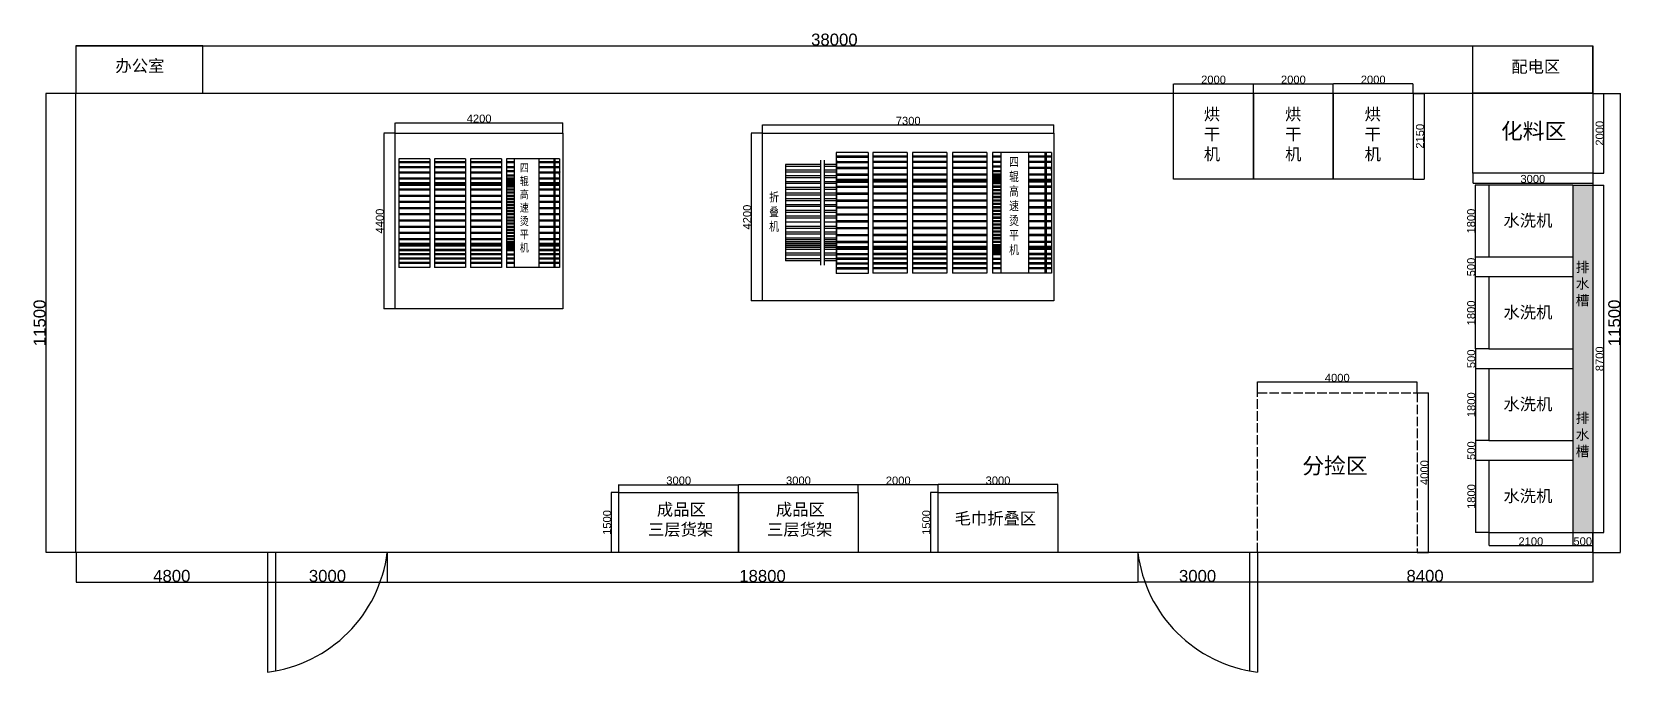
# Model space of a CAD drawing. Header units: millimetres. Extents: x 905 to 40751, y 17191 to 33232.
import ezdxf

# ---------------------------------------------------------------- set-up
doc = ezdxf.new("R2010")
doc.units = ezdxf.units.MM
doc.header["$LTSCALE"] = 20
doc.linetypes.add('ACAD_ISO02W100', pattern=[15, 12, -3])
doc.layers.add('02', color=7, linetype='Continuous')
doc.styles.get("Standard").update_dxf_attribs({"font": 'arial.ttf', "height": 200})
doc.styles.add('图纸中文说明', font='simplex.shx', dxfattribs={"width": 0.8, "bigfont": 'hztxt.shx'})
doc.dimstyles.new('ISO-25', dxfattribs={"dimtxt": 300, "dimasz": 2.5, "dimexe": 1.25, "dimexo": 0.625, "dimtad": 1, "dimtxsty": 'Standard', "dimcen": 2.5, "dimclrd": 1, "dimclre": 1, "dimclrt": 1, "dimadec": 0, "dimazin": 0, "dimtfac": 1, "dimtmove": 0, "dimatfit": 3, "dimfxl": 0, "dimarcsym": 0})

msp = doc.modelspace()

# ---------------------------------------------------------------- texts
at = {"attachment_point": 1}
for s, width, gutter_width, insert, char_height in [('{\\fSimSun|b0|i0|c134|p2;办公室}', 2198.04008, 1500, (2998.798, 32530.899), 300), ('{\\fSimSun|b0|i0|c134|p2;配电区}', 1386.36729, 2000, (37971.402, 32510.118), 300), ('{\\fSimSun|b0|i0|c134|p2;烘干机}', 610.09534, 2000, (30268.949, 31318.062), 300), ('{\\fSimSun|b0|i0|c134|p2;烘干机}', 610.09534, 2000, (32304.261, 31318.062), 300), ('{\\fSimSun|b0|i0|c134|p2;烘干机}', 610.09534, 2000, (34296.838, 31318.062), 300), ('{\\fSimSun|b0|i0|c134|p2;化料区}', 1809.79354, 2000, (37714.104, 30945.518), 400), ('{\\fSimSun|b0|i0|c134|p2;排水槽}', 448.29069, 2000, (39587.169, 27463.405), 250), ('{\\fSimSun|b0|i0|c134|p2;排水槽}', 448.29069, 2000, (39587.169, 23684.816), 250), ('{\\fSimSun|b0|i0|c134|p2;分捡区}', 2127.27252, 1500, (32736.092, 22562.443), 400), ('\\pi391.66087;{\\fSimSun|b0|i0|c134|p2;成品区\\P\\pi168.75584;三层货架}', 2013.48933, 1500, (16172.084, 21415.867), 300), ('\\pi391.66087;{\\fSimSun|b0|i0|c134|p2;成品区\\P\\pi168.75584;三层货架}', 2013.48933, 1500, (19155.968, 21415.867), 300), ('{\\fSimSun|b0|i0|c134|p2;毛巾折叠区}', 2168.48254, 1500, (24023.187, 21192.204), 300)]:
    msp.add_mtext_dynamic_manual_height_columns(s, width=width, gutter_width=gutter_width, heights=[0], dxfattribs=dict(at, insert=insert, char_height=char_height))
at = {"color": 1, "attachment_point": 3, "style": '图纸中文说明'}
for s, insert, char_height, width in [('{\\fFangSong|b0|i0|c134|p49;四辊高速烫平机}', (13354.864, 29925.432), 200, 266.6832), ('{\\fFangSong|b0|i0|c134|p49;四辊高速烫平机}', (25635.634, 30081.376), 220, 266.6832), ('{\\fFangSong|b0|i0|c134|p49;折叠机}', (19623.062, 29199.811), 220, 420.68481)]:
    msp.add_mtext(s, dxfattribs=dict(at, insert=insert, char_height=char_height, width=width))

# ---------------------------------------------------------------- blocks, each defined once
blk = doc.blocks.new('te')
for p, q in [((33412, 22291), (31612, 22291)), ((31612, 22291), (31612, 20191)), ((33412, 20191), (33412, 22291))]:
    blk.add_line(p, q)
at = {"insert": (32677, 21929), "char_height": 300, "attachment_point": 1, "rotation": 270}
blk.add_mtext_dynamic_manual_height_columns('{\\fSimSun|b0|i0|c134|p2;水洗机}', width=1686.73, gutter_width=2000, heights=[0], dxfattribs=at)
blk = doc.blocks.new('*D11')
at = {"color": 1, "lineweight": -2, "transparency": 16777216}
for p, q in [((2011, 31691), (1254, 31691)), ((1255, 31689), (1255, 20194)), ((2011, 20191), (1254, 20191))]:
    blk.add_line(p, q, dxfattribs=at)
at = {"color": 1, "transparency": 16777216}
for points in [[(1255, 31689), (1256, 31689), (1255, 31691)], [(1255, 20194), (1256, 20194), (1255, 20191)]]:
    blk.add_solid(points, dxfattribs=at)
at = {"layer": 'Defpoints', "color": 0, "transparency": 16777216}
for p in [(2012, 31691), (1255, 20191), (2012, 20191)]:
    blk.add_point(p, dxfattribs=at)
at = {"color": 1, "transparency": 16777216, "insert": (1101, 25941), "char_height": 300, "attachment_point": 5, "rotation": 90}
blk.add_mtext('11500', dxfattribs=at)
blk = doc.blocks.new('*D14')
at = {"color": 1, "lineweight": -2, "transparency": 16777216}
for p, q in [((2012, 31692), (2012, 32883)), ((2014, 32881), (40009, 32881)), ((40012, 31692), (40012, 32883))]:
    blk.add_line(p, q, dxfattribs=at)
at = {"color": 1, "transparency": 16777216}
for points in [[(2014, 32882), (2014, 32881), (2012, 32881)], [(40009, 32882), (40009, 32881), (40012, 32881)]]:
    blk.add_solid(points, dxfattribs=at)
at = {"layer": 'Defpoints', "color": 0, "transparency": 16777216}
for p in [(40012, 32881), (2012, 31691), (40012, 31691)]:
    blk.add_point(p, dxfattribs=at)
at = {"color": 1, "transparency": 16777216, "insert": (21012, 33035), "char_height": 300, "attachment_point": 5}
blk.add_mtext('38000', dxfattribs=at)
blk = doc.blocks.new('*D16')
at = {"color": 1, "lineweight": -2, "transparency": 16777216}
for p, q in [((2012, 20191), (2012, 19446)), ((6812, 20191), (6812, 19446)), ((2014, 19448), (6809, 19448))]:
    blk.add_line(p, q, dxfattribs=at)
at = {"color": 1, "transparency": 16777216}
for points in [[(2014, 19448), (2014, 19447), (2012, 19448)], [(6809, 19448), (6809, 19447), (6812, 19448)]]:
    blk.add_solid(points, dxfattribs=at)
at = {"layer": 'Defpoints', "color": 0, "transparency": 16777216}
for p in [(2012, 20191), (6812, 20191), (6812, 19448)]:
    blk.add_point(p, dxfattribs=at)
at = {"color": 1, "transparency": 16777216, "insert": (4412, 19601), "char_height": 300, "attachment_point": 5}
blk.add_mtext('4800', dxfattribs=at)
blk = doc.blocks.new('*D17')
at = {"color": 1, "lineweight": -2, "transparency": 16777216}
for p, q in [((6812, 20191), (6812, 19446)), ((9812, 20191), (9812, 19446)), ((6814, 19448), (9809, 19448))]:
    blk.add_line(p, q, dxfattribs=at)
at = {"color": 1, "transparency": 16777216}
for points in [[(6814, 19448), (6814, 19447), (6812, 19448)], [(9809, 19448), (9809, 19447), (9812, 19448)]]:
    blk.add_solid(points, dxfattribs=at)
at = {"layer": 'Defpoints', "color": 0, "transparency": 16777216}
for p in [(6812, 20191), (9812, 20191), (9812, 19448)]:
    blk.add_point(p, dxfattribs=at)
at = {"color": 1, "transparency": 16777216, "insert": (8312, 19601), "char_height": 300, "attachment_point": 5}
blk.add_mtext('3000', dxfattribs=at)
blk = doc.blocks.new('*D18')
at = {"color": 1, "lineweight": -2, "transparency": 16777216}
for p, q in [((9812, 20191), (9812, 19445)), ((28612, 20191), (28612, 19445)), ((9814, 19446), (28609, 19446))]:
    blk.add_line(p, q, dxfattribs=at)
at = {"color": 1, "transparency": 16777216}
for points in [[(9814, 19447), (9814, 19446), (9812, 19446)], [(28609, 19447), (28609, 19446), (28612, 19446)]]:
    blk.add_solid(points, dxfattribs=at)
at = {"layer": 'Defpoints', "color": 0, "transparency": 16777216}
for p in [(9812, 20191), (28612, 20191), (28612, 19446)]:
    blk.add_point(p, dxfattribs=at)
at = {"color": 1, "transparency": 16777216, "insert": (19212, 19600), "char_height": 300, "attachment_point": 5}
blk.add_mtext('18800', dxfattribs=at)
blk = doc.blocks.new('*D20')
at = {"color": 1, "lineweight": -2, "transparency": 16777216}
for p, q in [((31612, 20191), (31612, 19446)), ((40012, 20191), (40012, 19446)), ((40009, 19447), (31614, 19447))]:
    blk.add_line(p, q, dxfattribs=at)
at = {"color": 1, "transparency": 16777216}
for points in [[(31614, 19448), (31614, 19447), (31612, 19447)], [(40009, 19448), (40009, 19447), (40012, 19447)]]:
    blk.add_solid(points, dxfattribs=at)
at = {"layer": 'Defpoints', "color": 0, "transparency": 16777216}
for p in [(31612, 20191), (40012, 20191), (31612, 19447)]:
    blk.add_point(p, dxfattribs=at)
at = {"color": 1, "transparency": 16777216, "insert": (35812, 19601), "char_height": 300, "attachment_point": 5}
blk.add_mtext('8400', dxfattribs=at)
blk = doc.blocks.new('*D21')
at = {"color": 1, "lineweight": -2, "transparency": 16777216}
for p, q in [((28612, 20191), (28612, 19445)), ((31612, 20191), (31612, 19445)), ((31609, 19446), (28614, 19446))]:
    blk.add_line(p, q, dxfattribs=at)
at = {"color": 1, "transparency": 16777216}
for points in [[(28614, 19447), (28614, 19446), (28612, 19446)], [(31609, 19447), (31609, 19446), (31612, 19446)]]:
    blk.add_solid(points, dxfattribs=at)
at = {"layer": 'Defpoints', "color": 0, "transparency": 16777216}
for p in [(28612, 20191), (31612, 20191), (28612, 19446)]:
    blk.add_point(p, dxfattribs=at)
at = {"color": 1, "transparency": 16777216, "insert": (30112, 19600), "char_height": 300, "attachment_point": 5}
blk.add_mtext('3000', dxfattribs=at)
blk = doc.blocks.new('*D22')
at = {"color": 1, "lineweight": -2, "transparency": 16777216}
for p, q in [((40012, 31691), (40709, 31691)), ((40707, 20194), (40707, 31689)), ((40012, 20191), (40709, 20191))]:
    blk.add_line(p, q, dxfattribs=at)
at = {"color": 1, "transparency": 16777216}
for points in [[(40707, 31689), (40708, 31689), (40707, 31691)], [(40707, 20194), (40708, 20194), (40707, 20191)]]:
    blk.add_solid(points, dxfattribs=at)
at = {"layer": 'Defpoints', "color": 0, "transparency": 16777216}
for p in [(40012, 31691), (40707, 31691), (40012, 20191)]:
    blk.add_point(p, dxfattribs=at)
at = {"color": 1, "transparency": 16777216, "insert": (40554, 25941), "char_height": 300, "attachment_point": 5, "rotation": 90}
blk.add_mtext('11500', dxfattribs=at)
blk = doc.blocks.new('*D23')
at = {"color": 1, "lineweight": -2, "transparency": 16777216}
for p, q in [((39512, 20691), (39512, 20364)), ((39514, 20366), (40009, 20366)), ((40012, 20691), (40012, 20364))]:
    blk.add_line(p, q, dxfattribs=at)
at = {"color": 1, "transparency": 16777216}
for points in [[(39514, 20366), (39514, 20365), (39512, 20366)], [(40009, 20366), (40009, 20365), (40012, 20366)]]:
    blk.add_solid(points, dxfattribs=at)
at = {"layer": 'Defpoints', "color": 0, "transparency": 16777216}
for p in [(39512, 20691), (40012, 20691), (40012, 20366)]:
    blk.add_point(p, dxfattribs=at)
at = {"color": 1, "transparency": 16777216, "insert": (39762, 20468), "char_height": 200, "attachment_point": 5}
blk.add_mtext('500', dxfattribs=at)
blk = doc.blocks.new('*D24')
at = {"color": 1, "lineweight": -2, "transparency": 16777216}
for p, q in [((37412, 20691), (37412, 20363)), ((37414, 20364), (39509, 20364)), ((39512, 20691), (39512, 20363))]:
    blk.add_line(p, q, dxfattribs=at)
at = {"color": 1, "transparency": 16777216}
for points in [[(37414, 20365), (37414, 20364), (37412, 20364)], [(39509, 20365), (39509, 20364), (39512, 20364)]]:
    blk.add_solid(points, dxfattribs=at)
at = {"layer": 'Defpoints', "color": 0, "transparency": 16777216}
for p in [(37412, 20691), (39512, 20691), (39512, 20364)]:
    blk.add_point(p, dxfattribs=at)
at = {"color": 1, "transparency": 16777216, "insert": (38462, 20467), "char_height": 200, "attachment_point": 5}
blk.add_mtext('2100', dxfattribs=at)
blk = doc.blocks.new('*D25')
at = {"color": 1, "lineweight": -2, "transparency": 16777216}
for p, q in [((37411, 22491), (37075, 22491)), ((37076, 22489), (37076, 20694)), ((37411, 20691), (37075, 20691))]:
    blk.add_line(p, q, dxfattribs=at)
at = {"color": 1, "transparency": 16777216}
for points in [[(37076, 22489), (37076, 22489), (37076, 22491)], [(37076, 20694), (37076, 20694), (37076, 20691)]]:
    blk.add_solid(points, dxfattribs=at)
at = {"layer": 'Defpoints', "color": 0, "transparency": 16777216}
for p in [(37412, 22491), (37076, 20691), (37412, 20691)]:
    blk.add_point(p, dxfattribs=at)
at = {"color": 1, "transparency": 16777216, "insert": (36973, 21591), "char_height": 200, "attachment_point": 5, "rotation": 90}
blk.add_mtext('1800', dxfattribs=at)
blk = doc.blocks.new('*D26')
at = {"color": 1, "lineweight": -2, "transparency": 16777216}
for p, q in [((37411, 22991), (37074, 22991)), ((37075, 22989), (37075, 22494)), ((37411, 22491), (37074, 22491))]:
    blk.add_line(p, q, dxfattribs=at)
at = {"color": 1, "transparency": 16777216}
for points in [[(37074, 22989), (37075, 22989), (37075, 22991)], [(37074, 22494), (37075, 22494), (37075, 22491)]]:
    blk.add_solid(points, dxfattribs=at)
at = {"layer": 'Defpoints', "color": 0, "transparency": 16777216}
for p in [(37412, 22991), (37075, 22491), (37412, 22491)]:
    blk.add_point(p, dxfattribs=at)
at = {"color": 1, "transparency": 16777216, "insert": (36972, 22741), "char_height": 200, "attachment_point": 5, "rotation": 90}
blk.add_mtext('500', dxfattribs=at)
blk = doc.blocks.new('*D27')
at = {"color": 1, "lineweight": -2, "transparency": 16777216}
for p, q in [((37411, 24791), (37072, 24791)), ((37074, 24789), (37074, 22994)), ((37411, 22991), (37072, 22991))]:
    blk.add_line(p, q, dxfattribs=at)
at = {"color": 1, "transparency": 16777216}
for points in [[(37073, 24789), (37074, 24789), (37074, 24791)], [(37073, 22994), (37074, 22994), (37074, 22991)]]:
    blk.add_solid(points, dxfattribs=at)
at = {"layer": 'Defpoints', "color": 0, "transparency": 16777216}
for p in [(37412, 24791), (37074, 22991), (37412, 22991)]:
    blk.add_point(p, dxfattribs=at)
at = {"color": 1, "transparency": 16777216, "insert": (36971, 23891), "char_height": 200, "attachment_point": 5, "rotation": 90}
blk.add_mtext('1800', dxfattribs=at)
blk = doc.blocks.new('*D28')
at = {"color": 1, "lineweight": -2, "transparency": 16777216}
for p, q in [((37411, 25291), (37072, 25291)), ((37074, 25289), (37074, 24794)), ((37411, 24791), (37072, 24791))]:
    blk.add_line(p, q, dxfattribs=at)
at = {"color": 1, "transparency": 16777216}
for points in [[(37073, 25289), (37074, 25289), (37074, 25291)], [(37073, 24794), (37074, 24794), (37074, 24791)]]:
    blk.add_solid(points, dxfattribs=at)
at = {"layer": 'Defpoints', "color": 0, "transparency": 16777216}
for p in [(37412, 25291), (37074, 24791), (37412, 24791)]:
    blk.add_point(p, dxfattribs=at)
at = {"color": 1, "transparency": 16777216, "insert": (36971, 25041), "char_height": 200, "attachment_point": 5, "rotation": 90}
blk.add_mtext('500', dxfattribs=at)
blk = doc.blocks.new('*D29')
at = {"color": 1, "lineweight": -2, "transparency": 16777216}
for p, q in [((37411, 27091), (37069, 27091)), ((37070, 27089), (37070, 25294)), ((37411, 25291), (37069, 25291))]:
    blk.add_line(p, q, dxfattribs=at)
at = {"color": 1, "transparency": 16777216}
for points in [[(37069, 27089), (37070, 27089), (37070, 27091)], [(37069, 25294), (37070, 25294), (37070, 25291)]]:
    blk.add_solid(points, dxfattribs=at)
at = {"layer": 'Defpoints', "color": 0, "transparency": 16777216}
for p in [(37412, 27091), (37070, 25291), (37412, 25291)]:
    blk.add_point(p, dxfattribs=at)
at = {"color": 1, "transparency": 16777216, "insert": (36967, 26191), "char_height": 200, "attachment_point": 5, "rotation": 90}
blk.add_mtext('1800', dxfattribs=at)
blk = doc.blocks.new('*D30')
at = {"color": 1, "lineweight": -2, "transparency": 16777216}
for p, q in [((37411, 27591), (37067, 27591)), ((37069, 27589), (37069, 27094)), ((37411, 27091), (37067, 27091))]:
    blk.add_line(p, q, dxfattribs=at)
at = {"color": 1, "transparency": 16777216}
for points in [[(37068, 27589), (37069, 27589), (37069, 27591)], [(37068, 27094), (37069, 27094), (37069, 27091)]]:
    blk.add_solid(points, dxfattribs=at)
at = {"layer": 'Defpoints', "color": 0, "transparency": 16777216}
for p in [(37412, 27591), (37069, 27091), (37412, 27091)]:
    blk.add_point(p, dxfattribs=at)
at = {"color": 1, "transparency": 16777216, "insert": (36966, 27341), "char_height": 200, "attachment_point": 5, "rotation": 90}
blk.add_mtext('500', dxfattribs=at)
blk = doc.blocks.new('*D31')
at = {"color": 1, "lineweight": -2, "transparency": 16777216}
for p, q in [((37411, 29391), (37067, 29391)), ((37069, 29389), (37069, 27594)), ((37411, 27591), (37067, 27591))]:
    blk.add_line(p, q, dxfattribs=at)
at = {"color": 1, "transparency": 16777216}
for points in [[(37068, 29389), (37069, 29389), (37069, 29391)], [(37068, 27594), (37069, 27594), (37069, 27591)]]:
    blk.add_solid(points, dxfattribs=at)
at = {"layer": 'Defpoints', "color": 0, "transparency": 16777216}
for p in [(37412, 29391), (37069, 27591), (37412, 27591)]:
    blk.add_point(p, dxfattribs=at)
at = {"color": 1, "transparency": 16777216, "insert": (36966, 28491), "char_height": 200, "attachment_point": 5, "rotation": 90}
blk.add_mtext('1800', dxfattribs=at)
blk = doc.blocks.new('*D33')
at = {"color": 1, "lineweight": -2, "transparency": 16777216}
for p, q in [((40012, 29391), (40290, 29391)), ((40288, 20694), (40288, 29389)), ((40012, 20691), (40290, 20691))]:
    blk.add_line(p, q, dxfattribs=at)
at = {"color": 1, "transparency": 16777216}
for points in [[(40288, 29389), (40289, 29389), (40288, 29391)], [(40288, 20694), (40289, 20694), (40288, 20691)]]:
    blk.add_solid(points, dxfattribs=at)
at = {"layer": 'Defpoints', "color": 0, "transparency": 16777216}
for p in [(40012, 29391), (40288, 29391), (40012, 20691)]:
    blk.add_point(p, dxfattribs=at)
at = {"color": 1, "transparency": 16777216, "insert": (40186, 25041), "char_height": 200, "attachment_point": 5, "rotation": 90}
blk.add_mtext('8700', dxfattribs=at)
blk = doc.blocks.new('*D35')
at = {"color": 1, "lineweight": -2, "transparency": 16777216}
for p, q in [((40012, 31691), (40291, 31691)), ((40290, 29694), (40290, 31689)), ((40012, 29691), (40291, 29691))]:
    blk.add_line(p, q, dxfattribs=at)
at = {"color": 1, "transparency": 16777216}
for points in [[(40289, 31689), (40290, 31689), (40290, 31691)], [(40289, 29694), (40290, 29694), (40290, 29691)]]:
    blk.add_solid(points, dxfattribs=at)
at = {"layer": 'Defpoints', "color": 0, "transparency": 16777216}
for p in [(40012, 31691), (40290, 31691), (40012, 29691)]:
    blk.add_point(p, dxfattribs=at)
at = {"color": 1, "transparency": 16777216, "insert": (40187, 30691), "char_height": 200, "attachment_point": 5, "rotation": 90}
blk.add_mtext('2000', dxfattribs=at)
blk = doc.blocks.new('*D36')
at = {"color": 1, "lineweight": -2, "transparency": 16777216}
for p, q in [((37012, 29691), (37012, 29442)), ((40012, 29691), (40012, 29442)), ((37014, 29443), (40009, 29443))]:
    blk.add_line(p, q, dxfattribs=at)
at = {"color": 1, "transparency": 16777216}
for points in [[(37014, 29444), (37014, 29443), (37012, 29443)], [(40009, 29444), (40009, 29443), (40012, 29443)]]:
    blk.add_solid(points, dxfattribs=at)
at = {"layer": 'Defpoints', "color": 0, "transparency": 16777216}
for p in [(37012, 29691), (40012, 29691), (40012, 29443)]:
    blk.add_point(p, dxfattribs=at)
at = {"color": 1, "transparency": 16777216, "insert": (38512, 29546), "char_height": 200, "attachment_point": 5}
blk.add_mtext('3000', dxfattribs=at)
blk = doc.blocks.new('*D37')
at = {"color": 1, "lineweight": -2, "transparency": 16777216}
for p, q in [((35512, 31691), (35789, 31691)), ((35787, 31689), (35787, 29544)), ((35512, 29541), (35789, 29541))]:
    blk.add_line(p, q, dxfattribs=at)
at = {"color": 1, "transparency": 16777216}
for points in [[(35787, 31689), (35788, 31689), (35787, 31691)], [(35787, 29544), (35788, 29544), (35787, 29541)]]:
    blk.add_solid(points, dxfattribs=at)
at = {"layer": 'Defpoints', "color": 0, "transparency": 16777216}
for p in [(35512, 31691), (35512, 29541), (35787, 29541)]:
    blk.add_point(p, dxfattribs=at)
at = {"color": 1, "transparency": 16777216, "insert": (35685, 30616), "char_height": 200, "attachment_point": 5, "rotation": 90}
blk.add_mtext('2150', dxfattribs=at)
blk = doc.blocks.new('*D38')
at = {"color": 1, "lineweight": -2, "transparency": 16777216}
for p, q in [((33512, 31692), (33512, 31931)), ((35509, 31930), (33514, 31930)), ((35512, 31692), (35512, 31931))]:
    blk.add_line(p, q, dxfattribs=at)
at = {"color": 1, "transparency": 16777216}
for points in [[(33514, 31930), (33514, 31930), (33512, 31930)], [(35509, 31930), (35509, 31930), (35512, 31930)]]:
    blk.add_solid(points, dxfattribs=at)
at = {"layer": 'Defpoints', "color": 0, "transparency": 16777216}
for p in [(33512, 31930), (33512, 31691), (35512, 31691)]:
    blk.add_point(p, dxfattribs=at)
at = {"color": 1, "transparency": 16777216, "insert": (34512, 32033), "char_height": 200, "attachment_point": 5}
blk.add_mtext('2000', dxfattribs=at)
blk = doc.blocks.new('*D39')
at = {"color": 1, "lineweight": -2, "transparency": 16777216}
for p, q in [((31512, 31692), (31512, 31931)), ((31514, 31930), (33509, 31930)), ((33512, 31692), (33512, 31931))]:
    blk.add_line(p, q, dxfattribs=at)
at = {"color": 1, "transparency": 16777216}
for points in [[(31514, 31930), (31514, 31930), (31512, 31930)], [(33509, 31930), (33509, 31930), (33512, 31930)]]:
    blk.add_solid(points, dxfattribs=at)
at = {"layer": 'Defpoints', "color": 0, "transparency": 16777216}
for p in [(33512, 31930), (31512, 31691), (33512, 31691)]:
    blk.add_point(p, dxfattribs=at)
at = {"color": 1, "transparency": 16777216, "insert": (32512, 32033), "char_height": 200, "attachment_point": 5}
blk.add_mtext('2000', dxfattribs=at)
blk = doc.blocks.new('*D40')
at = {"color": 1, "lineweight": -2, "transparency": 16777216}
for p, q in [((29512, 31692), (29512, 31931)), ((29514, 31930), (31509, 31930)), ((31512, 31692), (31512, 31931))]:
    blk.add_line(p, q, dxfattribs=at)
at = {"color": 1, "transparency": 16777216}
for points in [[(29514, 31930), (29514, 31930), (29512, 31930)], [(31509, 31930), (31509, 31930), (31512, 31930)]]:
    blk.add_solid(points, dxfattribs=at)
at = {"layer": 'Defpoints', "color": 0, "transparency": 16777216}
for p in [(31512, 31930), (29512, 31691), (31512, 31691)]:
    blk.add_point(p, dxfattribs=at)
at = {"color": 1, "transparency": 16777216, "insert": (30512, 32033), "char_height": 200, "attachment_point": 5}
blk.add_mtext('2000', dxfattribs=at)
blk = doc.blocks.new('*D41')
at = {"color": 1, "lineweight": -2, "transparency": 16777216}
for p, q in [((19212, 30692), (19212, 30901)), ((19214, 30899), (26509, 30899)), ((26512, 30692), (26512, 30901))]:
    blk.add_line(p, q, dxfattribs=at)
at = {"color": 1, "transparency": 16777216}
for points in [[(19214, 30900), (19214, 30899), (19212, 30899)], [(26509, 30900), (26509, 30899), (26512, 30899)]]:
    blk.add_solid(points, dxfattribs=at)
at = {"layer": 'Defpoints', "color": 0, "transparency": 16777216}
for p in [(19212, 30691), (26512, 30899), (26512, 30691)]:
    blk.add_point(p, dxfattribs=at)
at = {"color": 1, "transparency": 16777216, "insert": (22862, 31002), "char_height": 200, "attachment_point": 5}
blk.add_mtext('7300', dxfattribs=at)
blk = doc.blocks.new('*D43')
at = {"color": 1, "lineweight": -2, "transparency": 16777216}
for p, q in [((19211, 30691), (18928, 30691)), ((18929, 30689), (18929, 26494)), ((19211, 26491), (18928, 26491))]:
    blk.add_line(p, q, dxfattribs=at)
at = {"color": 1, "transparency": 16777216}
for points in [[(18928, 30689), (18929, 30689), (18929, 30691)], [(18928, 26494), (18929, 26494), (18929, 26491)]]:
    blk.add_solid(points, dxfattribs=at)
at = {"layer": 'Defpoints', "color": 0, "transparency": 16777216}
for p in [(19212, 30691), (18929, 26491), (19212, 26491)]:
    blk.add_point(p, dxfattribs=at)
at = {"color": 1, "transparency": 16777216, "insert": (18826, 28591), "char_height": 200, "attachment_point": 5, "rotation": 90}
blk.add_mtext('4200', dxfattribs=at)
blk = doc.blocks.new('*D44')
at = {"color": 1, "lineweight": -2, "transparency": 16777216}
for p, q in [((10011, 30691), (9726, 30691)), ((9727, 30689), (9727, 26294)), ((10011, 26291), (9726, 26291))]:
    blk.add_line(p, q, dxfattribs=at)
at = {"color": 1, "transparency": 16777216}
for points in [[(9727, 30689), (9727, 30689), (9727, 30691)], [(9727, 26294), (9727, 26294), (9727, 26291)]]:
    blk.add_solid(points, dxfattribs=at)
at = {"layer": 'Defpoints', "color": 0, "transparency": 16777216}
for p in [(10012, 30691), (9727, 26291), (10012, 26291)]:
    blk.add_point(p, dxfattribs=at)
at = {"color": 1, "transparency": 16777216, "insert": (9624, 28491), "char_height": 200, "attachment_point": 5, "rotation": 90}
blk.add_mtext('4400', dxfattribs=at)
blk = doc.blocks.new('*D45')
at = {"color": 1, "lineweight": -2, "transparency": 16777216}
for p, q in [((10012, 30692), (10012, 30955)), ((10014, 30954), (14209, 30954)), ((14212, 30692), (14212, 30955))]:
    blk.add_line(p, q, dxfattribs=at)
at = {"color": 1, "transparency": 16777216}
for points in [[(10014, 30954), (10014, 30954), (10012, 30954)], [(14209, 30954), (14209, 30954), (14212, 30954)]]:
    blk.add_solid(points, dxfattribs=at)
at = {"layer": 'Defpoints', "color": 0, "transparency": 16777216}
for p in [(10012, 30691), (14212, 30954), (14212, 30691)]:
    blk.add_point(p, dxfattribs=at)
at = {"color": 1, "transparency": 16777216, "insert": (12112, 31057), "char_height": 200, "attachment_point": 5}
blk.add_mtext('4200', dxfattribs=at)
blk = doc.blocks.new('*D46')
at = {"color": 1, "lineweight": -2, "transparency": 16777216}
for p, q in [((23611, 21691), (23417, 21691)), ((23419, 21689), (23419, 20194)), ((23611, 20191), (23417, 20191))]:
    blk.add_line(p, q, dxfattribs=at)
at = {"color": 1, "transparency": 16777216}
for points in [[(23418, 21689), (23419, 21689), (23419, 21691)], [(23418, 20194), (23419, 20194), (23419, 20191)]]:
    blk.add_solid(points, dxfattribs=at)
at = {"layer": 'Defpoints', "color": 0, "transparency": 16777216}
for p in [(23612, 21691), (23419, 20191), (23612, 20191)]:
    blk.add_point(p, dxfattribs=at)
at = {"color": 1, "transparency": 16777216, "insert": (23316, 20941), "char_height": 200, "attachment_point": 5, "rotation": 90}
blk.add_mtext('1500', dxfattribs=at)
blk = doc.blocks.new('*D47')
at = {"color": 1, "lineweight": -2, "transparency": 16777216}
for p, q in [((15611, 21691), (15418, 21691)), ((15419, 21689), (15419, 20194)), ((15611, 20191), (15418, 20191))]:
    blk.add_line(p, q, dxfattribs=at)
at = {"color": 1, "transparency": 16777216}
for points in [[(15419, 21689), (15420, 21689), (15419, 21691)], [(15419, 20194), (15420, 20194), (15419, 20191)]]:
    blk.add_solid(points, dxfattribs=at)
at = {"layer": 'Defpoints', "color": 0, "transparency": 16777216}
for p in [(15612, 21691), (15419, 20191), (15612, 20191)]:
    blk.add_point(p, dxfattribs=at)
at = {"color": 1, "transparency": 16777216, "insert": (15317, 20941), "char_height": 200, "attachment_point": 5, "rotation": 90}
blk.add_mtext('1500', dxfattribs=at)
blk = doc.blocks.new('*D48')
at = {"color": 1, "lineweight": -2, "transparency": 16777216}
for p, q in [((15612, 21692), (15612, 21890)), ((15614, 21888), (18609, 21888)), ((18612, 21692), (18612, 21890))]:
    blk.add_line(p, q, dxfattribs=at)
at = {"color": 1, "transparency": 16777216}
for points in [[(15614, 21889), (15614, 21888), (15612, 21888)], [(18609, 21889), (18609, 21888), (18612, 21888)]]:
    blk.add_solid(points, dxfattribs=at)
at = {"layer": 'Defpoints', "color": 0, "transparency": 16777216}
for p in [(15612, 21691), (18612, 21888), (18612, 21691)]:
    blk.add_point(p, dxfattribs=at)
at = {"color": 1, "transparency": 16777216, "insert": (17112, 21991), "char_height": 200, "attachment_point": 5}
blk.add_mtext('3000', dxfattribs=at)
blk = doc.blocks.new('*D49')
at = {"color": 1, "lineweight": -2, "transparency": 16777216}
for p, q in [((18612, 21692), (18612, 21889)), ((21609, 21888), (18614, 21888)), ((21612, 21692), (21612, 21889))]:
    blk.add_line(p, q, dxfattribs=at)
at = {"color": 1, "transparency": 16777216}
for points in [[(18614, 21888), (18614, 21887), (18612, 21888)], [(21609, 21888), (21609, 21887), (21612, 21888)]]:
    blk.add_solid(points, dxfattribs=at)
at = {"layer": 'Defpoints', "color": 0, "transparency": 16777216}
for p in [(18612, 21888), (18612, 21691), (21612, 21691)]:
    blk.add_point(p, dxfattribs=at)
at = {"color": 1, "transparency": 16777216, "insert": (20112, 21991), "char_height": 200, "attachment_point": 5}
blk.add_mtext('3000', dxfattribs=at)
blk = doc.blocks.new('*D50')
at = {"color": 1, "lineweight": -2, "transparency": 16777216}
for p, q in [((23612, 21692), (23612, 21890)), ((26609, 21889), (23614, 21889)), ((26612, 21692), (26612, 21890))]:
    blk.add_line(p, q, dxfattribs=at)
at = {"color": 1, "transparency": 16777216}
for points in [[(23614, 21890), (23614, 21889), (23612, 21889)], [(26609, 21890), (26609, 21889), (26612, 21889)]]:
    blk.add_solid(points, dxfattribs=at)
at = {"layer": 'Defpoints', "color": 0, "transparency": 16777216}
for p in [(23612, 21889), (23612, 21691), (26612, 21691)]:
    blk.add_point(p, dxfattribs=at)
at = {"color": 1, "transparency": 16777216, "insert": (25112, 21992), "char_height": 200, "attachment_point": 5}
blk.add_mtext('3000', dxfattribs=at)
blk = doc.blocks.new('*D51')
at = {"color": 1, "lineweight": -2, "transparency": 16777216}
for p, q in [((21612, 21692), (21612, 21889)), ((23609, 21887), (21614, 21887)), ((23612, 21692), (23612, 21889))]:
    blk.add_line(p, q, dxfattribs=at)
at = {"color": 1, "transparency": 16777216}
for points in [[(21614, 21888), (21614, 21887), (21612, 21887)], [(23609, 21888), (23609, 21887), (23612, 21887)]]:
    blk.add_solid(points, dxfattribs=at)
at = {"layer": 'Defpoints', "color": 0, "transparency": 16777216}
for p in [(21612, 21887), (21612, 21691), (23612, 21691)]:
    blk.add_point(p, dxfattribs=at)
at = {"color": 1, "transparency": 16777216, "insert": (22612, 21990), "char_height": 200, "attachment_point": 5}
blk.add_mtext('2000', dxfattribs=at)
blk = doc.blocks.new('*D54')
at = {"color": 1, "lineweight": -2, "transparency": 16777216}
for p, q in [((35612, 24191), (35900, 24191)), ((35899, 20194), (35899, 24189)), ((35612, 20191), (35900, 20191))]:
    blk.add_line(p, q, dxfattribs=at)
at = {"color": 1, "transparency": 16777216}
for points in [[(35898, 24189), (35899, 24189), (35899, 24191)], [(35898, 20194), (35899, 20194), (35899, 20191)]]:
    blk.add_solid(points, dxfattribs=at)
at = {"layer": 'Defpoints', "color": 0, "transparency": 16777216}
for p in [(35612, 24191), (35899, 24191), (35612, 20191)]:
    blk.add_point(p, dxfattribs=at)
at = {"color": 1, "transparency": 16777216, "insert": (35796, 22191), "char_height": 200, "attachment_point": 5, "rotation": 90}
blk.add_mtext('4000', dxfattribs=at)
blk = doc.blocks.new('*D55')
at = {"color": 1, "lineweight": -2, "transparency": 16777216}
for p, q in [((31612, 24192), (31612, 24462)), ((31614, 24461), (35609, 24461)), ((35612, 24192), (35612, 24462))]:
    blk.add_line(p, q, dxfattribs=at)
at = {"color": 1, "transparency": 16777216}
for points in [[(31614, 24461), (31614, 24460), (31612, 24461)], [(35609, 24461), (35609, 24460), (35612, 24461)]]:
    blk.add_solid(points, dxfattribs=at)
at = {"layer": 'Defpoints', "color": 0, "transparency": 16777216}
for p in [(35612, 24461), (31612, 24191), (35612, 24191)]:
    blk.add_point(p, dxfattribs=at)
at = {"color": 1, "transparency": 16777216, "insert": (33612, 24564), "char_height": 200, "attachment_point": 5}
blk.add_mtext('4000', dxfattribs=at)

# ---------------------------------------------------------------- dimensions: what is measured, and where the dimension line sits
for base, p1, p2, picture, middle in [((40011.761, 32881.429), (2011.761, 31691.323), (40011.761, 31691.323), '*D14', (21011.761, 33035.328)), ((31511.761, 31930.063), (29511.761, 31691.323), (31511.761, 31691.323), '*D40', (30511.761, 32032.802)), ((33511.761, 31930.063), (31511.761, 31691.323), (33511.761, 31691.323), '*D39', (32511.761, 32032.802)), ((33511.761, 31930.063), (35511.761, 31691.323), (33511.761, 31691.323), '*D38', (34511.761, 32032.802)), ((14211.761, 30953.977), (10011.761, 30691.323), (14211.761, 30691.323), '*D45', (12111.761, 31056.717)), ((26511.761, 30899.297), (19211.761, 30691.323), (26511.761, 30691.323), '*D41', (22861.761, 31002.105)), ((40011.761, 29443.348), (37011.761, 29691.323), (40011.761, 29691.323), '*D36', (38511.761, 29546.156)), ((35611.761, 24460.802), (31611.761, 24191.323), (35611.761, 24191.323), '*D55', (33611.761, 24563.541)), ((18611.761, 21888.292), (15611.761, 21691.323), (18611.761, 21691.323), '*D48', (17111.761, 21991.1)), ((18611.761, 21887.875), (21611.761, 21691.323), (18611.761, 21691.323), '*D49', (20111.761, 21990.683)), ((21611.761, 21887.458), (23611.761, 21691.323), (21611.761, 21691.323), '*D51', (22611.761, 21990.198)), ((23611.761, 21889.125), (26611.761, 21691.323), (23611.761, 21691.323), '*D50', (25111.761, 21991.933)), ((39511.761, 20364.376), (37411.761, 20691.323), (39511.761, 20691.323), '*D24', (38461.761, 20467.115)), ((40011.761, 20365.626), (39511.761, 20691.323), (40011.761, 20691.323), '*D23', (39761.761, 20468.365)), ((6811.761, 19447.582), (2011.761, 20191.323), (6811.761, 20191.323), '*D16', (4411.761, 19601.379)), ((9811.761, 19447.582), (6811.761, 20191.323), (9811.761, 20191.323), '*D17', (8311.761, 19601.482)), ((28611.761, 19446.332), (9811.761, 20191.323), (28611.761, 20191.323), '*D18', (19211.761, 19600.129)), ((28611.761, 19446.332), (31611.761, 20191.323), (28611.761, 20191.323), '*D21', (30111.761, 19600.232)), ((31611.761, 19447.166), (40011.761, 20191.323), (31611.761, 20191.323), '*D20', (35811.761, 19600.963))]:
    dim = msp.add_linear_dim(base=base, p1=p1, p2=p2, dimstyle='ISO-25')
    dim.commit()
    dim.dimension.update_dxf_attribs({"geometry": picture, "text_midpoint": middle})
for base, p1, p2, picture, middle in [((1255.247, 20191.323), (2011.761, 31691.323), (2011.761, 20191.323), '*D11', (1101.451, 25941.323)), ((35787.334, 29541.323), (35511.761, 31691.323), (35511.761, 29541.323), '*D37', (35684.594, 30616.323)), ((40707.453, 31691.323), (40011.761, 20191.323), (40011.761, 31691.323), '*D22', (40553.656, 25941.323)), ((40289.748, 31691.323), (40011.761, 29691.323), (40011.761, 31691.323), '*D35', (40187.008, 30691.323)), ((9727.071, 26291.323), (10011.761, 30691.323), (10011.761, 26291.323), '*D44', (9624.332, 28491.323)), ((18928.849, 26491.323), (19211.761, 30691.323), (19211.761, 26491.323), '*D43', (18826.11, 28591.323)), ((37068.546, 27591.323), (37411.761, 29391.323), (37411.761, 27591.323), '*D31', (36965.807, 28491.323)), ((40288.498, 29391.323), (40011.761, 20691.323), (40011.761, 29391.323), '*D33', (40185.758, 25041.323)), ((37068.546, 27091.323), (37411.761, 27591.323), (37411.761, 27091.323), '*D30', (36965.807, 27341.323)), ((37069.796, 25291.323), (37411.761, 27091.323), (37411.761, 25291.323), '*D29', (36967.057, 26191.323)), ((37073.546, 24791.323), (37411.761, 25291.323), (37411.761, 24791.323), '*D28', (36970.807, 25041.323)), ((37073.546, 22991.323), (37411.761, 24791.323), (37411.761, 22991.323), '*D27', (36970.807, 23891.323)), ((35898.655, 24191.323), (35611.761, 20191.323), (35611.761, 24191.323), '*D54', (35795.915, 22191.323)), ((37074.796, 22491.323), (37411.761, 22991.323), (37411.761, 22491.323), '*D26', (36972.057, 22741.323)), ((37076.046, 20691.323), (37411.761, 22491.323), (37411.761, 20691.323), '*D25', (36973.307, 21591.323)), ((15419.434, 20191.323), (15611.761, 21691.323), (15611.761, 20191.323), '*D47', (15316.695, 20941.323)), ((23418.703, 20191.323), (23611.761, 21691.323), (23611.761, 20191.323), '*D46', (23315.964, 20941.323))]:
    dim = msp.add_linear_dim(base=base, p1=p1, p2=p2, angle=90, dimstyle='ISO-25')
    dim.commit()
    dim.dimension.update_dxf_attribs({"geometry": picture, "text_midpoint": middle})

# ---------------------------------------------------------------- hatches: boundary and pattern name
h = msp.add_hatch()
h.set_pattern_fill('AR-CONC', color=256, scale=2)
h.paths.add_polyline_path([(39511.761, 20691.323), (40011.761, 20691.323), (40011.761, 29391.323), (39511.761, 29391.323)])
h.paths.add_polyline_path([(39506.513, 26138.801), (39994.641, 26138.801), (39994.641, 27539.872), (39506.513, 27539.872)], flags=9)
h.paths.add_polyline_path([(39506.513, 22360.212), (39994.641, 22360.212), (39994.641, 23761.283), (39506.513, 23761.283)], flags=9)

# ---------------------------------------------------------------- linework, layer by layer
for p, q in [((2011.761, 31691.323), (40011.761, 31691.323)), ((2011.761, 20191.323), (2011.761, 31691.323)), ((40011.761, 31691.323), (40011.761, 20191.323)), ((40011.761, 31691.323), (40011.761, 20191.323)), ((39511.761, 29391.323), (39511.761, 20691.323)), ((39511.761, 29391.323), (40011.761, 29391.323)), ((39511.761, 20691.323), (40011.761, 20691.323)), ((40011.761, 20191.323), (40011.761, 20691.323)), ((6811.761, 20191.323), (2011.761, 20191.323)), ((9811.761, 20191.323), (6811.761, 20191.323)), ((6811.761, 20191.323), (6811.761, 17191.323)), ((7011.761, 20191.323), (7011.761, 17222.844)), ((28611.761, 20191.323), (9811.761, 20191.323)), ((31611.761, 20191.323), (28611.761, 20191.323)), ((31411.761, 20191.323), (31411.761, 17222.844)), ((40011.761, 20191.323), (31611.761, 20191.323)), ((31611.761, 20191.323), (31611.761, 17191.323))]:
    msp.add_line(p, q)
at = {"color": 254}
for p, q in [((13607.132, 30053.352), (12801.156, 30053.352)), ((19785.866, 29908.679), (19785.866, 27494.728)), ((21070.753, 27389.586), (21070.753, 30014.22)), ((25872.484, 30209.961), (24976.955, 30209.961)), ((13607.132, 27331.524), (12801.156, 27331.524)), ((25872.484, 27185.707), (24976.955, 27185.707))]:
    msp.add_line(p, q, dxfattribs=at)
for points in [[(2011.761, 31691.323), (5185.386, 31691.323), (5185.386, 32881.429), (2011.761, 32881.429)], [(37011.761, 32881.429), (40011.761, 32881.429), (40011.761, 31691.323), (37011.761, 31691.323)], [(29511.761, 31691.323), (31511.761, 31691.323), (31511.761, 29541.323), (29511.761, 29541.323)], [(31511.761, 31691.323), (33511.761, 31691.323), (33511.761, 29541.323), (31511.761, 29541.323)], [(33511.761, 31691.323), (35511.761, 31691.323), (35511.761, 29541.323), (33511.761, 29541.323)], [(37011.761, 31691.323), (40011.761, 31691.323), (40011.761, 29691.323), (37011.761, 29691.323)], [(10011.761, 30691.323), (14211.761, 30691.323), (14211.761, 26291.323), (10011.761, 26291.323)], [(19211.761, 30691.323), (26511.761, 30691.323), (26511.761, 26491.323), (19211.761, 26491.323)], [(15611.761, 21691.323), (18611.761, 21691.323), (18611.761, 20191.323), (15611.761, 20191.323)], [(18611.761, 21691.323), (21611.761, 21691.323), (21611.761, 20191.323), (18611.761, 20191.323)], [(23611.761, 21691.323), (26611.761, 21691.323), (26611.761, 20191.323), (23611.761, 20191.323)]]:
    msp.add_lwpolyline(points, close=True)
at = {"color": 254, "linetype": 'Continuous', "lineweight": 30, "ltscale": 0.2, "flags": 128}
for points in [[(14134.91, 29721.501), (14133.166, 29721.332), (14131.447, 29720.828), (14129.779, 29719.997), (14128.186, 29718.85), (14126.691, 29717.404), (14125.316, 29715.681), (14124.08, 29713.705), (14123.003, 29711.505), (14122.099, 29709.113), (14121.382, 29706.565), (14120.862, 29703.897), (14120.547, 29701.148), (14120.442, 29698.358)], [(14120.442, 29672.453), (14120.547, 29669.663), (14120.862, 29666.914), (14121.382, 29664.246), (14122.099, 29661.698), (14123.003, 29659.306), (14124.08, 29657.106), (14125.316, 29655.13), (14126.691, 29653.407), (14128.186, 29651.961), (14129.779, 29650.814), (14131.447, 29649.983), (14133.166, 29649.479), (14134.91, 29649.31)], [(14134.91, 29575.565), (14133.166, 29575.396), (14131.447, 29574.893), (14129.779, 29574.061), (14128.186, 29572.914), (14126.691, 29571.469), (14125.316, 29569.745), (14124.08, 29567.769), (14123.003, 29565.569), (14122.099, 29563.178), (14121.382, 29560.629), (14120.862, 29557.961), (14120.547, 29555.212), (14120.442, 29552.423)], [(26458.903, 29841.237), (26456.966, 29841.05), (26455.056, 29840.49), (26453.203, 29839.566), (26451.433, 29838.292), (26449.771, 29836.686), (26448.243, 29834.771), (26446.87, 29832.575), (26445.673, 29830.131), (26444.669, 29827.473), (26443.872, 29824.642), (26443.295, 29821.677), (26442.945, 29818.623), (26442.828, 29815.524)], [(26442.828, 29786.739), (26442.945, 29783.64), (26443.295, 29780.586), (26443.872, 29777.621), (26444.669, 29774.79), (26445.673, 29772.132), (26446.87, 29769.688), (26448.243, 29767.492), (26449.771, 29765.577), (26451.433, 29763.971), (26453.203, 29762.697), (26455.056, 29761.773), (26456.966, 29761.213), (26458.903, 29761.026)], [(26458.903, 29679.087), (26456.966, 29678.899), (26455.056, 29678.34), (26453.203, 29677.416), (26451.433, 29676.141), (26449.771, 29674.535), (26448.243, 29672.62), (26446.87, 29670.424), (26445.673, 29667.98), (26444.669, 29665.323), (26443.872, 29662.491), (26443.295, 29659.527), (26442.945, 29656.472), (26442.828, 29653.373)]]:
    msp.add_lwpolyline(points, dxfattribs=at)
at = {"linetype": 'ACAD_ISO02W100'}
msp.add_lwpolyline([(31611.761, 24191.323), (35611.761, 24191.323), (35611.761, 20191.323), (31611.761, 20191.323)], close=True, dxfattribs=at)
for centre, start, end in [((6372.155, 20630.929), 277.283319, 352.716681), ((32051.367, 20630.929), 187.283319, 262.716681)]:
    msp.add_arc(centre, 3467.584, start, end)
at = {"color": 254, "linetype": 'Continuous', "lineweight": 30, "ltscale": 0.2, "extrusion": (0, 0, -1)}
for centre, major_axis, start_param, end_param in [((14134.943, 29698.358), (0, 23.488), -1.570796327, 0), ((14134.943, 29672.453), (0, -23.488), 0, 1.570796327), ((14134.943, 29552.423), (0, 23.488), -1.570796327, 0), ((26458.94, 29815.524), (0, 26.098), -1.570796327, 0), ((26458.94, 29786.739), (0, -26.098), 0, 1.570796327), ((26458.94, 29653.373), (0, 26.098), -1.570796327, 0)]:
    msp.add_ellipse(centre, major_axis=major_axis, ratio=0.625304025, start_param=start_param, end_param=end_param, dxfattribs=at)
at = {"layer": '02', "color": 254}
for p, q in [((10100.524, 30053.352), (10100.524, 27331.524)), ((10874.571, 30053.352), (10100.524, 30053.352)), ((10874.571, 29973.244), (10100.524, 29973.244)), ((10874.571, 29947.338), (10100.524, 29947.338)), ((10100.524, 29923.824), (10100.524, 27461.053)), ((10874.571, 30053.352), (10874.571, 27331.524)), ((10996.491, 30053.352), (10996.491, 27331.524)), ((11770.538, 30053.352), (10996.491, 30053.352)), ((11770.538, 29973.244), (10996.491, 29973.244)), ((11770.538, 29947.338), (10996.491, 29947.338)), ((10996.491, 29923.824), (10996.491, 27461.053)), ((11770.538, 30053.352), (11770.538, 27331.524)), ((11898.874, 30053.352), (11898.874, 27331.524)), ((12672.921, 30053.352), (11898.874, 30053.352)), ((12672.921, 29973.244), (11898.874, 29973.244)), ((12672.921, 29947.338), (11898.874, 29947.338)), ((12672.921, 30053.352), (12672.921, 27331.524)), ((12801.156, 30053.352), (12801.156, 27331.524)), ((12987.314, 29973.244), (12801.156, 29973.244)), ((12987.314, 29947.338), (12801.156, 29947.338)), ((12987.314, 30053.352), (12987.314, 27331.524)), ((13607.132, 30053.352), (13607.132, 27331.524)), ((14125.247, 30053.352), (13607.132, 30053.352)), ((14125.247, 29973.244), (13607.132, 29973.244)), ((14125.247, 29947.338), (13607.132, 29947.338)), ((13607.132, 29923.824), (13607.132, 27461.053)), ((13980.098, 30053.352), (13980.098, 27331.524)), ((14006.004, 30053.352), (14006.004, 27331.524)), ((14125.247, 30053.352), (14125.247, 27331.524)), ((20669.875, 29908.679), (19785.866, 29908.679)), ((20669.875, 27389.586), (20669.875, 30014.22)), ((20766.254, 27389.586), (20766.254, 30014.22)), ((21071.99, 29908.679), (20766.254, 29908.679)), ((21058.824, 30205.645), (21058.824, 27181.391)), ((21855.429, 30205.645), (21058.824, 30205.645)), ((21855.429, 30116.635), (21058.824, 30116.635)), ((21855.429, 30087.851), (21058.824, 30087.851)), ((21058.824, 30061.724), (21058.824, 27325.311)), ((21855.429, 29978.977), (21058.824, 29978.977)), ((21855.429, 29950.193), (21058.824, 29950.193)), ((21855.429, 30205.645), (21855.429, 27181.391)), ((21976.253, 30209.961), (21976.253, 27185.707)), ((22836.304, 30209.961), (21976.253, 30209.961)), ((22836.304, 30120.952), (21976.253, 30120.952)), ((22836.304, 30092.167), (21976.253, 30092.167)), ((21976.253, 30066.041), (21976.253, 27329.628)), ((22836.304, 29983.294), (21976.253, 29983.294)), ((22836.304, 29954.509), (21976.253, 29954.509)), ((22836.304, 30209.961), (22836.304, 27185.707)), ((22971.771, 30209.961), (22971.771, 27185.707)), ((23831.823, 30209.961), (22971.771, 30209.961)), ((23831.823, 30120.952), (22971.771, 30120.952)), ((23831.823, 30092.167), (22971.771, 30092.167)), ((22971.771, 30066.041), (22971.771, 27329.628)), ((23831.823, 29983.294), (22971.771, 29983.294)), ((23831.823, 29954.509), (22971.771, 29954.509)), ((23831.823, 30209.961), (23831.823, 27185.707)), ((23974.419, 30209.961), (23974.419, 27185.707)), ((24834.471, 30209.961), (23974.419, 30209.961)), ((24834.471, 30120.952), (23974.419, 30120.952)), ((24834.471, 30092.167), (23974.419, 30092.167)), ((24834.471, 29983.294), (23974.419, 29983.294)), ((24834.471, 29954.509), (23974.419, 29954.509)), ((24834.471, 30209.961), (24834.471, 27185.707)), ((24976.955, 30209.961), (24976.955, 27185.707)), ((25183.797, 30120.952), (24976.955, 30120.952)), ((25183.797, 30092.167), (24976.955, 30092.167)), ((25183.797, 29983.294), (24976.955, 29983.294)), ((25183.797, 29954.509), (24976.955, 29954.509)), ((25183.797, 30209.961), (25183.797, 27185.707)), ((25872.484, 30209.961), (25872.484, 27185.707)), ((26448.167, 30209.961), (25872.484, 30209.961)), ((26448.167, 30120.952), (25872.484, 30120.952)), ((26448.167, 30092.167), (25872.484, 30092.167)), ((25872.484, 30066.041), (25872.484, 27329.628)), ((26448.167, 29983.294), (25872.484, 29983.294)), ((26448.167, 29954.509), (25872.484, 29954.509)), ((26286.89, 30209.961), (26286.89, 27185.707)), ((26315.674, 30209.961), (26315.674, 27185.707)), ((26448.167, 30209.961), (26448.167, 27185.707)), ((10874.571, 29849.351), (10100.524, 29849.351)), ((10874.571, 29823.446), (10100.524, 29823.446)), ((10874.571, 29714.704), (10100.524, 29714.704)), ((10874.571, 29688.798), (10100.524, 29688.798)), ((10874.571, 29564.388), (10100.524, 29564.388)), ((10874.571, 29538.483), (10100.524, 29538.483)), ((11770.538, 29849.351), (10996.491, 29849.351)), ((11770.538, 29823.446), (10996.491, 29823.446)), ((11770.538, 29714.704), (10996.491, 29714.704)), ((11770.538, 29688.798), (10996.491, 29688.798)), ((11770.538, 29564.388), (10996.491, 29564.388)), ((11770.538, 29538.483), (10996.491, 29538.483)), ((12672.921, 29849.351), (11898.874, 29849.351)), ((12672.921, 29823.446), (11898.874, 29823.446)), ((12672.921, 29714.704), (11898.874, 29714.704)), ((12672.921, 29688.798), (11898.874, 29688.798)), ((12672.921, 29564.388), (11898.874, 29564.388)), ((12672.921, 29538.483), (11898.874, 29538.483)), ((12987.314, 29849.351), (12801.156, 29849.351)), ((12987.314, 29823.446), (12801.156, 29823.446)), ((12987.314, 29747.683), (12801.156, 29747.683)), ((12987.314, 29721.778), (12801.156, 29721.778)), ((12987.314, 29642.106), (12801.156, 29642.106)), ((12987.314, 29616.2), (12801.156, 29616.2)), ((12987.314, 29564.388), (12801.156, 29564.388)), ((12987.314, 29538.483), (12801.156, 29538.483)), ((12987.314, 29524.666), (12801.156, 29524.666)), ((12987.314, 29498.761), (12801.156, 29498.761)), ((12987.314, 29486.671), (12801.156, 29486.671)), ((12987.314, 29524.666), (12900.961, 29524.666)), ((12987.314, 29498.761), (12900.961, 29498.761)), ((14125.247, 29849.351), (13607.132, 29849.351)), ((14125.247, 29823.446), (13607.132, 29823.446)), ((14125.247, 29714.704), (13607.132, 29714.704)), ((14125.247, 29688.798), (13607.132, 29688.798)), ((14125.247, 29564.388), (13607.132, 29564.388)), ((14125.247, 29538.483), (13607.132, 29538.483)), ((20669.875, 29860.705), (19785.866, 29860.705)), ((20669.875, 29764.758), (19785.866, 29764.758)), ((20669.875, 29716.784), (19785.866, 29716.784)), ((20669.875, 29620.837), (19785.866, 29620.837)), ((20669.875, 29572.864), (19785.866, 29572.864)), ((21071.99, 29860.705), (20766.254, 29860.705)), ((21071.99, 29764.758), (20766.254, 29764.758)), ((21071.99, 29716.784), (20766.254, 29716.784)), ((21071.99, 29620.837), (20766.254, 29620.837)), ((21071.99, 29572.864), (20766.254, 29572.864)), ((21855.429, 29829.368), (21058.824, 29829.368)), ((21855.429, 29800.584), (21058.824, 29800.584)), ((21855.429, 29662.351), (21058.824, 29662.351)), ((21855.429, 29633.567), (21058.824, 29633.567)), ((21855.429, 29531.863), (21058.824, 29531.863)), ((21855.429, 29531.863), (21058.824, 29531.863)), ((21855.429, 29531.863), (21058.824, 29531.863)), ((21855.429, 29503.079), (21058.824, 29503.079)), ((21855.429, 29503.079), (21058.824, 29503.079)), ((21855.429, 29503.079), (21058.824, 29503.079)), ((21855.429, 29489.646), (21058.824, 29489.646)), ((22836.304, 29833.685), (21976.253, 29833.685)), ((22836.304, 29804.901), (21976.253, 29804.901)), ((22836.304, 29666.668), (21976.253, 29666.668)), ((22836.304, 29637.884), (21976.253, 29637.884)), ((22836.304, 29536.18), (21976.253, 29536.18)), ((22836.304, 29536.18), (21976.253, 29536.18)), ((22836.304, 29536.18), (21976.253, 29536.18)), ((22836.304, 29507.396), (21976.253, 29507.396)), ((22836.304, 29507.396), (21976.253, 29507.396)), ((22836.304, 29507.396), (21976.253, 29507.396)), ((22836.304, 29493.963), (21976.253, 29493.963)), ((23831.823, 29833.685), (22971.771, 29833.685)), ((23831.823, 29804.901), (22971.771, 29804.901)), ((23831.823, 29666.668), (22971.771, 29666.668)), ((23831.823, 29637.884), (22971.771, 29637.884)), ((23831.823, 29536.18), (22971.771, 29536.18)), ((23831.823, 29536.18), (22971.771, 29536.18)), ((23831.823, 29536.18), (22971.771, 29536.18)), ((23831.823, 29507.396), (22971.771, 29507.396)), ((23831.823, 29507.396), (22971.771, 29507.396)), ((23831.823, 29507.396), (22971.771, 29507.396)), ((23831.823, 29493.963), (22971.771, 29493.963)), ((24834.471, 29833.685), (23974.419, 29833.685)), ((24834.471, 29804.901), (23974.419, 29804.901)), ((24834.471, 29666.668), (23974.419, 29666.668)), ((24834.471, 29637.884), (23974.419, 29637.884)), ((24834.471, 29536.18), (23974.419, 29536.18)), ((24834.471, 29536.18), (23974.419, 29536.18)), ((24834.471, 29536.18), (23974.419, 29536.18)), ((24834.471, 29507.396), (23974.419, 29507.396)), ((24834.471, 29507.396), (23974.419, 29507.396)), ((24834.471, 29507.396), (23974.419, 29507.396)), ((24834.471, 29493.963), (23974.419, 29493.963)), ((25183.797, 29870.329), (24976.955, 29870.329)), ((25183.797, 29841.545), (24976.955, 29841.545)), ((25183.797, 29753.02), (24976.955, 29753.02)), ((25183.797, 29724.236), (24976.955, 29724.236)), ((25183.797, 29666.668), (24976.955, 29666.668)), ((25183.797, 29637.884), (24976.955, 29637.884)), ((25183.797, 29622.532), (24976.955, 29622.532)), ((25183.797, 29593.748), (24976.955, 29593.748)), ((25183.797, 29580.316), (24976.955, 29580.316)), ((25183.797, 29551.531), (24976.955, 29551.531)), ((25183.797, 29536.18), (24976.955, 29536.18)), ((25183.797, 29507.396), (24976.955, 29507.396)), ((25183.797, 29493.963), (24976.955, 29493.963)), ((25183.797, 29622.532), (25087.849, 29622.532)), ((25183.797, 29593.748), (25087.849, 29593.748)), ((25183.797, 29536.18), (25087.849, 29536.18)), ((25183.797, 29536.18), (25087.849, 29536.18)), ((25183.797, 29507.396), (25087.849, 29507.396)), ((25183.797, 29507.396), (25087.849, 29507.396)), ((26448.167, 29833.685), (25872.484, 29833.685)), ((26448.167, 29804.901), (25872.484, 29804.901)), ((26448.167, 29666.668), (25872.484, 29666.668)), ((26448.167, 29637.884), (25872.484, 29637.884)), ((26448.167, 29536.18), (25872.484, 29536.18)), ((26448.167, 29536.18), (25872.484, 29536.18)), ((26448.167, 29536.18), (25872.484, 29536.18)), ((26448.167, 29507.396), (25872.484, 29507.396)), ((26448.167, 29507.396), (25872.484, 29507.396)), ((26448.167, 29507.396), (25872.484, 29507.396)), ((26448.167, 29493.963), (25872.484, 29493.963)), ((10874.571, 29446.949), (10100.524, 29446.949)), ((10874.571, 29446.949), (10100.524, 29446.949)), ((10874.571, 29446.949), (10100.524, 29446.949)), ((10874.571, 29421.043), (10100.524, 29421.043)), ((10874.571, 29421.043), (10100.524, 29421.043)), ((10874.571, 29421.043), (10100.524, 29421.043)), ((10874.571, 29408.954), (10100.524, 29408.954)), ((10874.571, 29383.048), (10100.524, 29383.048)), ((10874.571, 29291.515), (10100.524, 29291.515)), ((10874.571, 29291.515), (10100.524, 29291.515)), ((10874.571, 29291.515), (10100.524, 29291.515)), ((10874.571, 29291.515), (10100.524, 29291.515)), ((10874.571, 29265.609), (10100.524, 29265.609)), ((10874.571, 29265.609), (10100.524, 29265.609)), ((10874.571, 29265.609), (10100.524, 29265.609)), ((10874.571, 29265.609), (10100.524, 29265.609)), ((10874.571, 29136.08), (10100.524, 29136.08)), ((10874.571, 29136.08), (10100.524, 29136.08)), ((10874.571, 29136.08), (10100.524, 29136.08)), ((10874.571, 29136.08), (10100.524, 29136.08)), ((10874.571, 29110.175), (10100.524, 29110.175)), ((10874.571, 29110.175), (10100.524, 29110.175)), ((10874.571, 29110.175), (10100.524, 29110.175)), ((10874.571, 29110.175), (10100.524, 29110.175)), ((11770.538, 29446.949), (10996.491, 29446.949)), ((11770.538, 29446.949), (10996.491, 29446.949)), ((11770.538, 29446.949), (10996.491, 29446.949)), ((11770.538, 29421.043), (10996.491, 29421.043)), ((11770.538, 29421.043), (10996.491, 29421.043)), ((11770.538, 29421.043), (10996.491, 29421.043)), ((11770.538, 29408.954), (10996.491, 29408.954)), ((11770.538, 29383.048), (10996.491, 29383.048)), ((11770.538, 29291.515), (10996.491, 29291.515)), ((11770.538, 29291.515), (10996.491, 29291.515)), ((11770.538, 29291.515), (10996.491, 29291.515)), ((11770.538, 29291.515), (10996.491, 29291.515)), ((11770.538, 29265.609), (10996.491, 29265.609)), ((11770.538, 29265.609), (10996.491, 29265.609)), ((11770.538, 29265.609), (10996.491, 29265.609)), ((11770.538, 29265.609), (10996.491, 29265.609)), ((11770.538, 29136.08), (10996.491, 29136.08)), ((11770.538, 29136.08), (10996.491, 29136.08)), ((11770.538, 29136.08), (10996.491, 29136.08)), ((11770.538, 29136.08), (10996.491, 29136.08)), ((11770.538, 29110.175), (10996.491, 29110.175)), ((11770.538, 29110.175), (10996.491, 29110.175)), ((11770.538, 29110.175), (10996.491, 29110.175)), ((11770.538, 29110.175), (10996.491, 29110.175)), ((12672.921, 29446.949), (11898.874, 29446.949)), ((12672.921, 29446.949), (11898.874, 29446.949)), ((12672.921, 29446.949), (11898.874, 29446.949)), ((12672.921, 29421.043), (11898.874, 29421.043)), ((12672.921, 29421.043), (11898.874, 29421.043)), ((12672.921, 29421.043), (11898.874, 29421.043)), ((12672.921, 29408.954), (11898.874, 29408.954)), ((12672.921, 29383.048), (11898.874, 29383.048)), ((12672.921, 29291.515), (11898.874, 29291.515)), ((12672.921, 29291.515), (11898.874, 29291.515)), ((12672.921, 29291.515), (11898.874, 29291.515)), ((12672.921, 29291.515), (11898.874, 29291.515)), ((12672.921, 29265.609), (11898.874, 29265.609)), ((12672.921, 29265.609), (11898.874, 29265.609)), ((12672.921, 29265.609), (11898.874, 29265.609)), ((12672.921, 29265.609), (11898.874, 29265.609)), ((12672.921, 29136.08), (11898.874, 29136.08)), ((12672.921, 29136.08), (11898.874, 29136.08)), ((12672.921, 29136.08), (11898.874, 29136.08)), ((12672.921, 29136.08), (11898.874, 29136.08)), ((12672.921, 29110.175), (11898.874, 29110.175)), ((12672.921, 29110.175), (11898.874, 29110.175)), ((12672.921, 29110.175), (11898.874, 29110.175)), ((12672.921, 29110.175), (11898.874, 29110.175)), ((12987.314, 29460.765), (12801.156, 29460.765)), ((12987.314, 29446.949), (12801.156, 29446.949)), ((12987.314, 29421.043), (12801.156, 29421.043)), ((12987.314, 29408.954), (12801.156, 29408.954)), ((12987.314, 29383.048), (12801.156, 29383.048)), ((12987.314, 29369.232), (12801.156, 29369.232)), ((12987.314, 29343.326), (12801.156, 29343.326)), ((12987.314, 29291.515), (12801.156, 29291.515)), ((12987.314, 29265.609), (12801.156, 29265.609)), ((12987.314, 29213.798), (12801.156, 29213.798)), ((12987.314, 29187.892), (12801.156, 29187.892)), ((12987.314, 29136.08), (12801.156, 29136.08)), ((12987.314, 29110.175), (12801.156, 29110.175)), ((12987.314, 29446.949), (12900.961, 29446.949)), ((12987.314, 29446.949), (12900.961, 29446.949)), ((12987.314, 29421.043), (12900.961, 29421.043)), ((12987.314, 29421.043), (12900.961, 29421.043)), ((12987.314, 29369.232), (12900.961, 29369.232)), ((12987.314, 29369.232), (12900.961, 29369.232)), ((12987.314, 29369.232), (12900.961, 29369.232)), ((12987.314, 29343.326), (12900.961, 29343.326)), ((12987.314, 29343.326), (12900.961, 29343.326)), ((12987.314, 29343.326), (12900.961, 29343.326)), ((12987.314, 29291.515), (12900.961, 29291.515)), ((12987.314, 29291.515), (12900.961, 29291.515)), ((12987.314, 29291.515), (12900.961, 29291.515)), ((12987.314, 29265.609), (12900.961, 29265.609)), ((12987.314, 29265.609), (12900.961, 29265.609)), ((12987.314, 29265.609), (12900.961, 29265.609)), ((12987.314, 29213.798), (12900.961, 29213.798)), ((12987.314, 29213.798), (12900.961, 29213.798)), ((12987.314, 29213.798), (12900.961, 29213.798)), ((12987.314, 29213.798), (12900.961, 29213.798)), ((12987.314, 29187.892), (12900.961, 29187.892)), ((12987.314, 29187.892), (12900.961, 29187.892)), ((12987.314, 29187.892), (12900.961, 29187.892)), ((12987.314, 29187.892), (12900.961, 29187.892)), ((12987.314, 29136.08), (12900.961, 29136.08)), ((12987.314, 29136.08), (12900.961, 29136.08)), ((12987.314, 29136.08), (12900.961, 29136.08)), ((12987.314, 29110.175), (12900.961, 29110.175)), ((12987.314, 29110.175), (12900.961, 29110.175)), ((12987.314, 29110.175), (12900.961, 29110.175)), ((14125.247, 29446.949), (13607.132, 29446.949)), ((14125.247, 29446.949), (13607.132, 29446.949)), ((14125.247, 29446.949), (13607.132, 29446.949)), ((14125.247, 29421.043), (13607.132, 29421.043)), ((14125.247, 29421.043), (13607.132, 29421.043)), ((14125.247, 29421.043), (13607.132, 29421.043)), ((14125.247, 29408.954), (13607.132, 29408.954)), ((14125.247, 29383.048), (13607.132, 29383.048)), ((14125.247, 29291.515), (13607.132, 29291.515)), ((14125.247, 29291.515), (13607.132, 29291.515)), ((14125.247, 29291.515), (13607.132, 29291.515)), ((14125.247, 29291.515), (13607.132, 29291.515)), ((14125.247, 29265.609), (13607.132, 29265.609)), ((14125.247, 29265.609), (13607.132, 29265.609)), ((14125.247, 29265.609), (13607.132, 29265.609)), ((14125.247, 29265.609), (13607.132, 29265.609)), ((14125.247, 29136.08), (13607.132, 29136.08)), ((14125.247, 29136.08), (13607.132, 29136.08)), ((14125.247, 29136.08), (13607.132, 29136.08)), ((14125.247, 29136.08), (13607.132, 29136.08)), ((14125.247, 29110.175), (13607.132, 29110.175)), ((14125.247, 29110.175), (13607.132, 29110.175)), ((14125.247, 29110.175), (13607.132, 29110.175)), ((14125.247, 29110.175), (13607.132, 29110.175)), ((20669.875, 29476.916), (19785.866, 29476.916)), ((20669.875, 29428.943), (19785.866, 29428.943)), ((20669.875, 29332.996), (19785.866, 29332.996)), ((20669.875, 29285.022), (19785.866, 29285.022)), ((20669.875, 29189.075), (19785.866, 29189.075)), ((20669.875, 29141.101), (19785.866, 29141.101)), ((21071.99, 29476.916), (20766.254, 29476.916)), ((21071.99, 29428.943), (20766.254, 29428.943)), ((21071.99, 29332.996), (20766.254, 29332.996)), ((21071.99, 29285.022), (20766.254, 29285.022)), ((21071.99, 29189.075), (20766.254, 29189.075)), ((21071.99, 29141.101), (20766.254, 29141.101)), ((21855.429, 29460.862), (21058.824, 29460.862)), ((21855.429, 29359.158), (21058.824, 29359.158)), ((21855.429, 29359.158), (21058.824, 29359.158)), ((21855.429, 29359.158), (21058.824, 29359.158)), ((21855.429, 29359.158), (21058.824, 29359.158)), ((21855.429, 29330.374), (21058.824, 29330.374)), ((21855.429, 29330.374), (21058.824, 29330.374)), ((21855.429, 29330.374), (21058.824, 29330.374)), ((21855.429, 29330.374), (21058.824, 29330.374)), ((21855.429, 29186.453), (21058.824, 29186.453)), ((21855.429, 29186.453), (21058.824, 29186.453)), ((21855.429, 29186.453), (21058.824, 29186.453)), ((21855.429, 29186.453), (21058.824, 29186.453)), ((21855.429, 29157.669), (21058.824, 29157.669)), ((21855.429, 29157.669), (21058.824, 29157.669)), ((21855.429, 29157.669), (21058.824, 29157.669)), ((21855.429, 29157.669), (21058.824, 29157.669)), ((22836.304, 29465.179), (21976.253, 29465.179)), ((22836.304, 29363.475), (21976.253, 29363.475)), ((22836.304, 29363.475), (21976.253, 29363.475)), ((22836.304, 29363.475), (21976.253, 29363.475)), ((22836.304, 29363.475), (21976.253, 29363.475)), ((22836.304, 29334.691), (21976.253, 29334.691)), ((22836.304, 29334.691), (21976.253, 29334.691)), ((22836.304, 29334.691), (21976.253, 29334.691)), ((22836.304, 29334.691), (21976.253, 29334.691)), ((22836.304, 29190.77), (21976.253, 29190.77)), ((22836.304, 29190.77), (21976.253, 29190.77)), ((22836.304, 29190.77), (21976.253, 29190.77)), ((22836.304, 29190.77), (21976.253, 29190.77)), ((22836.304, 29161.986), (21976.253, 29161.986)), ((22836.304, 29161.986), (21976.253, 29161.986)), ((22836.304, 29161.986), (21976.253, 29161.986)), ((22836.304, 29161.986), (21976.253, 29161.986)), ((23831.823, 29465.179), (22971.771, 29465.179)), ((23831.823, 29363.475), (22971.771, 29363.475)), ((23831.823, 29363.475), (22971.771, 29363.475)), ((23831.823, 29363.475), (22971.771, 29363.475)), ((23831.823, 29363.475), (22971.771, 29363.475)), ((23831.823, 29334.691), (22971.771, 29334.691)), ((23831.823, 29334.691), (22971.771, 29334.691)), ((23831.823, 29334.691), (22971.771, 29334.691)), ((23831.823, 29334.691), (22971.771, 29334.691)), ((23831.823, 29190.77), (22971.771, 29190.77)), ((23831.823, 29190.77), (22971.771, 29190.77)), ((23831.823, 29190.77), (22971.771, 29190.77)), ((23831.823, 29190.77), (22971.771, 29190.77)), ((23831.823, 29161.986), (22971.771, 29161.986)), ((23831.823, 29161.986), (22971.771, 29161.986)), ((23831.823, 29161.986), (22971.771, 29161.986)), ((23831.823, 29161.986), (22971.771, 29161.986)), ((24834.471, 29465.179), (23974.419, 29465.179)), ((24834.471, 29363.475), (23974.419, 29363.475)), ((24834.471, 29363.475), (23974.419, 29363.475)), ((24834.471, 29363.475), (23974.419, 29363.475)), ((24834.471, 29363.475), (23974.419, 29363.475)), ((24834.471, 29334.691), (23974.419, 29334.691)), ((24834.471, 29334.691), (23974.419, 29334.691)), ((24834.471, 29334.691), (23974.419, 29334.691)), ((24834.471, 29334.691), (23974.419, 29334.691)), ((24834.471, 29190.77), (23974.419, 29190.77)), ((24834.471, 29190.77), (23974.419, 29190.77)), ((24834.471, 29190.77), (23974.419, 29190.77)), ((24834.471, 29190.77), (23974.419, 29190.77)), ((24834.471, 29161.986), (23974.419, 29161.986)), ((24834.471, 29161.986), (23974.419, 29161.986)), ((24834.471, 29161.986), (23974.419, 29161.986)), ((24834.471, 29161.986), (23974.419, 29161.986)), ((25183.797, 29465.179), (24976.955, 29465.179)), ((25183.797, 29449.827), (24976.955, 29449.827)), ((25183.797, 29421.043), (24976.955, 29421.043)), ((25183.797, 29363.475), (24976.955, 29363.475)), ((25183.797, 29334.691), (24976.955, 29334.691)), ((25183.797, 29277.123), (24976.955, 29277.123)), ((25183.797, 29248.338), (24976.955, 29248.338)), ((25183.797, 29190.77), (24976.955, 29190.77)), ((25183.797, 29161.986), (24976.955, 29161.986)), ((25183.797, 29104.418), (24976.955, 29104.418)), ((25183.797, 29449.827), (25087.849, 29449.827)), ((25183.797, 29449.827), (25087.849, 29449.827)), ((25183.797, 29449.827), (25087.849, 29449.827)), ((25183.797, 29421.043), (25087.849, 29421.043)), ((25183.797, 29421.043), (25087.849, 29421.043)), ((25183.797, 29421.043), (25087.849, 29421.043)), ((25183.797, 29363.475), (25087.849, 29363.475)), ((25183.797, 29363.475), (25087.849, 29363.475)), ((25183.797, 29363.475), (25087.849, 29363.475)), ((25183.797, 29334.691), (25087.849, 29334.691)), ((25183.797, 29334.691), (25087.849, 29334.691)), ((25183.797, 29334.691), (25087.849, 29334.691)), ((25183.797, 29277.123), (25087.849, 29277.123)), ((25183.797, 29277.123), (25087.849, 29277.123)), ((25183.797, 29277.123), (25087.849, 29277.123)), ((25183.797, 29277.123), (25087.849, 29277.123)), ((25183.797, 29248.338), (25087.849, 29248.338)), ((25183.797, 29248.338), (25087.849, 29248.338)), ((25183.797, 29248.338), (25087.849, 29248.338)), ((25183.797, 29248.338), (25087.849, 29248.338)), ((25183.797, 29190.77), (25087.849, 29190.77)), ((25183.797, 29190.77), (25087.849, 29190.77)), ((25183.797, 29190.77), (25087.849, 29190.77)), ((25183.797, 29161.986), (25087.849, 29161.986)), ((25183.797, 29161.986), (25087.849, 29161.986)), ((25183.797, 29161.986), (25087.849, 29161.986)), ((25183.797, 29104.418), (25087.849, 29104.418)), ((25183.797, 29104.418), (25087.849, 29104.418)), ((26448.167, 29465.179), (25872.484, 29465.179)), ((26448.167, 29363.475), (25872.484, 29363.475)), ((26448.167, 29363.475), (25872.484, 29363.475)), ((26448.167, 29363.475), (25872.484, 29363.475)), ((26448.167, 29363.475), (25872.484, 29363.475)), ((26448.167, 29334.691), (25872.484, 29334.691)), ((26448.167, 29334.691), (25872.484, 29334.691)), ((26448.167, 29334.691), (25872.484, 29334.691)), ((26448.167, 29334.691), (25872.484, 29334.691)), ((26448.167, 29190.77), (25872.484, 29190.77)), ((26448.167, 29190.77), (25872.484, 29190.77)), ((26448.167, 29190.77), (25872.484, 29190.77)), ((26448.167, 29190.77), (25872.484, 29190.77)), ((26448.167, 29161.986), (25872.484, 29161.986)), ((26448.167, 29161.986), (25872.484, 29161.986)), ((26448.167, 29161.986), (25872.484, 29161.986)), ((26448.167, 29161.986), (25872.484, 29161.986)), ((10874.571, 28980.646), (10100.524, 28980.646)), ((10874.571, 28980.646), (10100.524, 28980.646)), ((10874.571, 28954.74), (10100.524, 28954.74)), ((10874.571, 28954.74), (10100.524, 28954.74)), ((10874.571, 28825.212), (10100.524, 28825.212)), ((10874.571, 28825.212), (10100.524, 28825.212)), ((10874.571, 28799.306), (10100.524, 28799.306)), ((10874.571, 28799.306), (10100.524, 28799.306)), ((11770.538, 28980.646), (10996.491, 28980.646)), ((11770.538, 28980.646), (10996.491, 28980.646)), ((11770.538, 28954.74), (10996.491, 28954.74)), ((11770.538, 28954.74), (10996.491, 28954.74)), ((11770.538, 28825.212), (10996.491, 28825.212)), ((11770.538, 28825.212), (10996.491, 28825.212)), ((11770.538, 28799.306), (10996.491, 28799.306)), ((11770.538, 28799.306), (10996.491, 28799.306)), ((12672.921, 28980.646), (11898.874, 28980.646)), ((12672.921, 28980.646), (11898.874, 28980.646)), ((12672.921, 28954.74), (11898.874, 28954.74)), ((12672.921, 28954.74), (11898.874, 28954.74)), ((12672.921, 28825.212), (11898.874, 28825.212)), ((12672.921, 28825.212), (11898.874, 28825.212)), ((12672.921, 28799.306), (11898.874, 28799.306)), ((12672.921, 28799.306), (11898.874, 28799.306)), ((12987.314, 29058.363), (12801.156, 29058.363)), ((12987.314, 29032.457), (12801.156, 29032.457)), ((12987.314, 28980.646), (12801.156, 28980.646)), ((12987.314, 28954.74), (12801.156, 28954.74)), ((12987.314, 28902.929), (12801.156, 28902.929)), ((12987.314, 28877.023), (12801.156, 28877.023)), ((12987.314, 28825.212), (12801.156, 28825.212)), ((12987.314, 28799.306), (12801.156, 28799.306)), ((12987.314, 28747.494), (12801.156, 28747.494)), ((12987.314, 28721.589), (12801.156, 28721.589)), ((12987.314, 29058.363), (12900.961, 29058.363)), ((12987.314, 29058.363), (12900.961, 29058.363)), ((12987.314, 29032.457), (12900.961, 29032.457)), ((12987.314, 29032.457), (12900.961, 29032.457)), ((12987.314, 28980.646), (12900.961, 28980.646)), ((12987.314, 28954.74), (12900.961, 28954.74)), ((12987.314, 28825.212), (12900.961, 28825.212)), ((12987.314, 28799.306), (12900.961, 28799.306)), ((12987.314, 28747.494), (12900.961, 28747.494)), ((12987.314, 28747.494), (12900.961, 28747.494)), ((12987.314, 28721.589), (12900.961, 28721.589)), ((12987.314, 28721.589), (12900.961, 28721.589)), ((14125.247, 28980.646), (13607.132, 28980.646)), ((14125.247, 28980.646), (13607.132, 28980.646)), ((14125.247, 28954.74), (13607.132, 28954.74)), ((14125.247, 28954.74), (13607.132, 28954.74)), ((14125.247, 28825.212), (13607.132, 28825.212)), ((14125.247, 28825.212), (13607.132, 28825.212)), ((14125.247, 28799.306), (13607.132, 28799.306)), ((14125.247, 28799.306), (13607.132, 28799.306)), ((20669.875, 29045.154), (19785.866, 29045.154)), ((20669.875, 28997.181), (19785.866, 28997.181)), ((20669.875, 28901.234), (19785.866, 28901.234)), ((20669.875, 28853.26), (19785.866, 28853.26)), ((20669.875, 28757.313), (19785.866, 28757.313)), ((20669.875, 28709.339), (19785.866, 28709.339)), ((21071.99, 29045.154), (20766.254, 29045.154)), ((21071.99, 28997.181), (20766.254, 28997.181)), ((21071.99, 28901.234), (20766.254, 28901.234)), ((21071.99, 28853.26), (20766.254, 28853.26)), ((21071.99, 28757.313), (20766.254, 28757.313)), ((21071.99, 28709.339), (20766.254, 28709.339)), ((21855.429, 29013.749), (21058.824, 29013.749)), ((21855.429, 29013.749), (21058.824, 29013.749)), ((21855.429, 28984.964), (21058.824, 28984.964)), ((21855.429, 28984.964), (21058.824, 28984.964)), ((21855.429, 28841.044), (21058.824, 28841.044)), ((21855.429, 28841.044), (21058.824, 28841.044)), ((21855.429, 28812.26), (21058.824, 28812.26)), ((21855.429, 28812.26), (21058.824, 28812.26)), ((22836.304, 29018.065), (21976.253, 29018.065)), ((22836.304, 29018.065), (21976.253, 29018.065)), ((22836.304, 28989.281), (21976.253, 28989.281)), ((22836.304, 28989.281), (21976.253, 28989.281)), ((22836.304, 28845.36), (21976.253, 28845.36)), ((22836.304, 28845.36), (21976.253, 28845.36)), ((22836.304, 28816.576), (21976.253, 28816.576)), ((22836.304, 28816.576), (21976.253, 28816.576)), ((23831.823, 29018.065), (22971.771, 29018.065)), ((23831.823, 29018.065), (22971.771, 29018.065)), ((23831.823, 28989.281), (22971.771, 28989.281)), ((23831.823, 28989.281), (22971.771, 28989.281)), ((23831.823, 28845.36), (22971.771, 28845.36)), ((23831.823, 28845.36), (22971.771, 28845.36)), ((23831.823, 28816.576), (22971.771, 28816.576)), ((23831.823, 28816.576), (22971.771, 28816.576)), ((24834.471, 29018.065), (23974.419, 29018.065)), ((24834.471, 29018.065), (23974.419, 29018.065)), ((24834.471, 28989.281), (23974.419, 28989.281)), ((24834.471, 28989.281), (23974.419, 28989.281)), ((24834.471, 28845.36), (23974.419, 28845.36)), ((24834.471, 28845.36), (23974.419, 28845.36)), ((24834.471, 28816.576), (23974.419, 28816.576)), ((24834.471, 28816.576), (23974.419, 28816.576)), ((25183.797, 29075.634), (24976.955, 29075.634)), ((25183.797, 29018.065), (24976.955, 29018.065)), ((25183.797, 28989.281), (24976.955, 28989.281)), ((25183.797, 28931.713), (24976.955, 28931.713)), ((25183.797, 28902.929), (24976.955, 28902.929)), ((25183.797, 28845.36), (24976.955, 28845.36)), ((25183.797, 28816.576), (24976.955, 28816.576)), ((25183.797, 28759.008), (24976.955, 28759.008)), ((25183.797, 28730.224), (24976.955, 28730.224)), ((25183.797, 29075.634), (25087.849, 29075.634)), ((25183.797, 29075.634), (25087.849, 29075.634)), ((25183.797, 29018.065), (25087.849, 29018.065)), ((25183.797, 28989.281), (25087.849, 28989.281)), ((25183.797, 28845.36), (25087.849, 28845.36)), ((25183.797, 28816.576), (25087.849, 28816.576)), ((25183.797, 28759.008), (25087.849, 28759.008)), ((25183.797, 28759.008), (25087.849, 28759.008)), ((25183.797, 28730.224), (25087.849, 28730.224)), ((25183.797, 28730.224), (25087.849, 28730.224)), ((26448.167, 29018.065), (25872.484, 29018.065)), ((26448.167, 29018.065), (25872.484, 29018.065)), ((26448.167, 28989.281), (25872.484, 28989.281)), ((26448.167, 28989.281), (25872.484, 28989.281)), ((26448.167, 28845.36), (25872.484, 28845.36)), ((26448.167, 28845.36), (25872.484, 28845.36)), ((26448.167, 28816.576), (25872.484, 28816.576)), ((26448.167, 28816.576), (25872.484, 28816.576)), ((10874.571, 28669.777), (10100.524, 28669.777)), ((10874.571, 28669.777), (10100.524, 28669.777)), ((10874.571, 28669.777), (10100.524, 28669.777)), ((10874.571, 28669.777), (10100.524, 28669.777)), ((10874.571, 28643.871), (10100.524, 28643.871)), ((10874.571, 28643.871), (10100.524, 28643.871)), ((10874.571, 28643.871), (10100.524, 28643.871)), ((10874.571, 28643.871), (10100.524, 28643.871)), ((10874.571, 28514.343), (10100.524, 28514.343)), ((10874.571, 28514.343), (10100.524, 28514.343)), ((10874.571, 28514.343), (10100.524, 28514.343)), ((10874.571, 28514.343), (10100.524, 28514.343)), ((10874.571, 28514.343), (10100.524, 28514.343)), ((10874.571, 28488.437), (10100.524, 28488.437)), ((10874.571, 28488.437), (10100.524, 28488.437)), ((10874.571, 28488.437), (10100.524, 28488.437)), ((10874.571, 28488.437), (10100.524, 28488.437)), ((10874.571, 28488.437), (10100.524, 28488.437)), ((10874.571, 28358.908), (10100.524, 28358.908)), ((10874.571, 28358.908), (10100.524, 28358.908)), ((10874.571, 28358.908), (10100.524, 28358.908)), ((10874.571, 28333.003), (10100.524, 28333.003)), ((10874.571, 28333.003), (10100.524, 28333.003)), ((10874.571, 28333.003), (10100.524, 28333.003)), ((11770.538, 28669.777), (10996.491, 28669.777)), ((11770.538, 28669.777), (10996.491, 28669.777)), ((11770.538, 28669.777), (10996.491, 28669.777)), ((11770.538, 28669.777), (10996.491, 28669.777)), ((11770.538, 28643.871), (10996.491, 28643.871)), ((11770.538, 28643.871), (10996.491, 28643.871)), ((11770.538, 28643.871), (10996.491, 28643.871)), ((11770.538, 28643.871), (10996.491, 28643.871)), ((11770.538, 28514.343), (10996.491, 28514.343)), ((11770.538, 28514.343), (10996.491, 28514.343)), ((11770.538, 28514.343), (10996.491, 28514.343)), ((11770.538, 28514.343), (10996.491, 28514.343)), ((11770.538, 28514.343), (10996.491, 28514.343)), ((11770.538, 28488.437), (10996.491, 28488.437)), ((11770.538, 28488.437), (10996.491, 28488.437)), ((11770.538, 28488.437), (10996.491, 28488.437)), ((11770.538, 28488.437), (10996.491, 28488.437)), ((11770.538, 28488.437), (10996.491, 28488.437)), ((11770.538, 28358.908), (10996.491, 28358.908)), ((11770.538, 28358.908), (10996.491, 28358.908)), ((11770.538, 28358.908), (10996.491, 28358.908)), ((11770.538, 28333.003), (10996.491, 28333.003)), ((11770.538, 28333.003), (10996.491, 28333.003)), ((11770.538, 28333.003), (10996.491, 28333.003)), ((12672.921, 28669.777), (11898.874, 28669.777)), ((12672.921, 28669.777), (11898.874, 28669.777)), ((12672.921, 28669.777), (11898.874, 28669.777)), ((12672.921, 28669.777), (11898.874, 28669.777)), ((12672.921, 28643.871), (11898.874, 28643.871)), ((12672.921, 28643.871), (11898.874, 28643.871)), ((12672.921, 28643.871), (11898.874, 28643.871)), ((12672.921, 28643.871), (11898.874, 28643.871)), ((12672.921, 28514.343), (11898.874, 28514.343)), ((12672.921, 28514.343), (11898.874, 28514.343)), ((12672.921, 28514.343), (11898.874, 28514.343)), ((12672.921, 28514.343), (11898.874, 28514.343)), ((12672.921, 28514.343), (11898.874, 28514.343)), ((12672.921, 28488.437), (11898.874, 28488.437)), ((12672.921, 28488.437), (11898.874, 28488.437)), ((12672.921, 28488.437), (11898.874, 28488.437)), ((12672.921, 28488.437), (11898.874, 28488.437)), ((12672.921, 28488.437), (11898.874, 28488.437)), ((12672.921, 28358.908), (11898.874, 28358.908)), ((12672.921, 28358.908), (11898.874, 28358.908)), ((12672.921, 28358.908), (11898.874, 28358.908)), ((12672.921, 28333.003), (11898.874, 28333.003)), ((12672.921, 28333.003), (11898.874, 28333.003)), ((12672.921, 28333.003), (11898.874, 28333.003)), ((12987.314, 28669.777), (12801.156, 28669.777)), ((12987.314, 28643.871), (12801.156, 28643.871)), ((12987.314, 28592.06), (12801.156, 28592.06)), ((12987.314, 28566.154), (12801.156, 28566.154)), ((12987.314, 28514.343), (12801.156, 28514.343)), ((12987.314, 28488.437), (12801.156, 28488.437)), ((12987.314, 28436.626), (12801.156, 28436.626)), ((12987.314, 28410.72), (12801.156, 28410.72)), ((12987.314, 28358.908), (12801.156, 28358.908)), ((12987.314, 28333.003), (12801.156, 28333.003)), ((12987.314, 28669.777), (12900.961, 28669.777)), ((12987.314, 28669.777), (12900.961, 28669.777)), ((12987.314, 28669.777), (12900.961, 28669.777)), ((12987.314, 28643.871), (12900.961, 28643.871)), ((12987.314, 28643.871), (12900.961, 28643.871)), ((12987.314, 28643.871), (12900.961, 28643.871)), ((12987.314, 28592.06), (12900.961, 28592.06)), ((12987.314, 28592.06), (12900.961, 28592.06)), ((12987.314, 28592.06), (12900.961, 28592.06)), ((12987.314, 28566.154), (12900.961, 28566.154)), ((12987.314, 28566.154), (12900.961, 28566.154)), ((12987.314, 28566.154), (12900.961, 28566.154)), ((12987.314, 28514.343), (12900.961, 28514.343)), ((12987.314, 28514.343), (12900.961, 28514.343)), ((12987.314, 28514.343), (12900.961, 28514.343)), ((12987.314, 28514.343), (12900.961, 28514.343)), ((12987.314, 28488.437), (12900.961, 28488.437)), ((12987.314, 28488.437), (12900.961, 28488.437)), ((12987.314, 28488.437), (12900.961, 28488.437)), ((12987.314, 28488.437), (12900.961, 28488.437)), ((12987.314, 28436.626), (12900.961, 28436.626)), ((12987.314, 28436.626), (12900.961, 28436.626)), ((12987.314, 28436.626), (12900.961, 28436.626)), ((12987.314, 28410.72), (12900.961, 28410.72)), ((12987.314, 28410.72), (12900.961, 28410.72)), ((12987.314, 28410.72), (12900.961, 28410.72)), ((12987.314, 28358.908), (12900.961, 28358.908)), ((12987.314, 28358.908), (12900.961, 28358.908)), ((12987.314, 28333.003), (12900.961, 28333.003)), ((12987.314, 28333.003), (12900.961, 28333.003)), ((14125.247, 28669.777), (13607.132, 28669.777)), ((14125.247, 28669.777), (13607.132, 28669.777)), ((14125.247, 28669.777), (13607.132, 28669.777)), ((14125.247, 28669.777), (13607.132, 28669.777)), ((14125.247, 28643.871), (13607.132, 28643.871)), ((14125.247, 28643.871), (13607.132, 28643.871)), ((14125.247, 28643.871), (13607.132, 28643.871)), ((14125.247, 28643.871), (13607.132, 28643.871)), ((14125.247, 28514.343), (13607.132, 28514.343)), ((14125.247, 28514.343), (13607.132, 28514.343)), ((14125.247, 28514.343), (13607.132, 28514.343)), ((14125.247, 28514.343), (13607.132, 28514.343)), ((14125.247, 28514.343), (13607.132, 28514.343)), ((14125.247, 28488.437), (13607.132, 28488.437)), ((14125.247, 28488.437), (13607.132, 28488.437)), ((14125.247, 28488.437), (13607.132, 28488.437)), ((14125.247, 28488.437), (13607.132, 28488.437)), ((14125.247, 28488.437), (13607.132, 28488.437)), ((14125.247, 28358.908), (13607.132, 28358.908)), ((14125.247, 28358.908), (13607.132, 28358.908)), ((14125.247, 28358.908), (13607.132, 28358.908)), ((14125.247, 28333.003), (13607.132, 28333.003)), ((14125.247, 28333.003), (13607.132, 28333.003)), ((14125.247, 28333.003), (13607.132, 28333.003)), ((20669.875, 28613.392), (19785.866, 28613.392)), ((20669.875, 28565.419), (19785.866, 28565.419)), ((20669.875, 28459.877), (19785.866, 28459.877)), ((20669.875, 28353.935), (19785.866, 28353.935)), ((20669.875, 28305.961), (19785.866, 28305.961)), ((21071.99, 28613.392), (20766.254, 28613.392)), ((21071.99, 28565.419), (20766.254, 28565.419)), ((21071.99, 28459.877), (20766.254, 28459.877)), ((21071.99, 28353.935), (20766.254, 28353.935)), ((21071.99, 28305.961), (20766.254, 28305.961)), ((21855.429, 28668.339), (21058.824, 28668.339)), ((21855.429, 28668.339), (21058.824, 28668.339)), ((21855.429, 28668.339), (21058.824, 28668.339)), ((21855.429, 28668.339), (21058.824, 28668.339)), ((21855.429, 28639.555), (21058.824, 28639.555)), ((21855.429, 28639.555), (21058.824, 28639.555)), ((21855.429, 28639.555), (21058.824, 28639.555)), ((21855.429, 28639.555), (21058.824, 28639.555)), ((21855.429, 28495.634), (21058.824, 28495.634)), ((21855.429, 28495.634), (21058.824, 28495.634)), ((21855.429, 28495.634), (21058.824, 28495.634)), ((21855.429, 28495.634), (21058.824, 28495.634)), ((21855.429, 28495.634), (21058.824, 28495.634)), ((21855.429, 28466.85), (21058.824, 28466.85)), ((21855.429, 28466.85), (21058.824, 28466.85)), ((21855.429, 28466.85), (21058.824, 28466.85)), ((21855.429, 28466.85), (21058.824, 28466.85)), ((21855.429, 28466.85), (21058.824, 28466.85)), ((21855.429, 28322.929), (21058.824, 28322.929)), ((21855.429, 28322.929), (21058.824, 28322.929)), ((21855.429, 28322.929), (21058.824, 28322.929)), ((21855.429, 28294.145), (21058.824, 28294.145)), ((21855.429, 28294.145), (21058.824, 28294.145)), ((21855.429, 28294.145), (21058.824, 28294.145)), ((22836.304, 28672.656), (21976.253, 28672.656)), ((22836.304, 28672.656), (21976.253, 28672.656)), ((22836.304, 28672.656), (21976.253, 28672.656)), ((22836.304, 28672.656), (21976.253, 28672.656)), ((22836.304, 28643.871), (21976.253, 28643.871)), ((22836.304, 28643.871), (21976.253, 28643.871)), ((22836.304, 28643.871), (21976.253, 28643.871)), ((22836.304, 28643.871), (21976.253, 28643.871)), ((22836.304, 28499.951), (21976.253, 28499.951)), ((22836.304, 28499.951), (21976.253, 28499.951)), ((22836.304, 28499.951), (21976.253, 28499.951)), ((22836.304, 28499.951), (21976.253, 28499.951)), ((22836.304, 28499.951), (21976.253, 28499.951)), ((22836.304, 28471.167), (21976.253, 28471.167)), ((22836.304, 28471.167), (21976.253, 28471.167)), ((22836.304, 28471.167), (21976.253, 28471.167)), ((22836.304, 28471.167), (21976.253, 28471.167)), ((22836.304, 28471.167), (21976.253, 28471.167)), ((22836.304, 28327.246), (21976.253, 28327.246)), ((22836.304, 28327.246), (21976.253, 28327.246)), ((22836.304, 28327.246), (21976.253, 28327.246)), ((22836.304, 28298.462), (21976.253, 28298.462)), ((22836.304, 28298.462), (21976.253, 28298.462)), ((22836.304, 28298.462), (21976.253, 28298.462)), ((23831.823, 28672.656), (22971.771, 28672.656)), ((23831.823, 28672.656), (22971.771, 28672.656)), ((23831.823, 28672.656), (22971.771, 28672.656)), ((23831.823, 28672.656), (22971.771, 28672.656)), ((23831.823, 28643.871), (22971.771, 28643.871)), ((23831.823, 28643.871), (22971.771, 28643.871)), ((23831.823, 28643.871), (22971.771, 28643.871)), ((23831.823, 28643.871), (22971.771, 28643.871)), ((23831.823, 28499.951), (22971.771, 28499.951)), ((23831.823, 28499.951), (22971.771, 28499.951)), ((23831.823, 28499.951), (22971.771, 28499.951)), ((23831.823, 28499.951), (22971.771, 28499.951)), ((23831.823, 28499.951), (22971.771, 28499.951)), ((23831.823, 28471.167), (22971.771, 28471.167)), ((23831.823, 28471.167), (22971.771, 28471.167)), ((23831.823, 28471.167), (22971.771, 28471.167)), ((23831.823, 28471.167), (22971.771, 28471.167)), ((23831.823, 28471.167), (22971.771, 28471.167)), ((23831.823, 28327.246), (22971.771, 28327.246)), ((23831.823, 28327.246), (22971.771, 28327.246)), ((23831.823, 28327.246), (22971.771, 28327.246)), ((23831.823, 28298.462), (22971.771, 28298.462)), ((23831.823, 28298.462), (22971.771, 28298.462)), ((23831.823, 28298.462), (22971.771, 28298.462)), ((24834.471, 28672.656), (23974.419, 28672.656)), ((24834.471, 28672.656), (23974.419, 28672.656)), ((24834.471, 28672.656), (23974.419, 28672.656)), ((24834.471, 28672.656), (23974.419, 28672.656)), ((24834.471, 28643.871), (23974.419, 28643.871)), ((24834.471, 28643.871), (23974.419, 28643.871)), ((24834.471, 28643.871), (23974.419, 28643.871)), ((24834.471, 28643.871), (23974.419, 28643.871)), ((24834.471, 28499.951), (23974.419, 28499.951)), ((24834.471, 28499.951), (23974.419, 28499.951)), ((24834.471, 28499.951), (23974.419, 28499.951)), ((24834.471, 28499.951), (23974.419, 28499.951)), ((24834.471, 28499.951), (23974.419, 28499.951)), ((24834.471, 28471.167), (23974.419, 28471.167)), ((24834.471, 28471.167), (23974.419, 28471.167)), ((24834.471, 28471.167), (23974.419, 28471.167)), ((24834.471, 28471.167), (23974.419, 28471.167)), ((24834.471, 28471.167), (23974.419, 28471.167)), ((24834.471, 28327.246), (23974.419, 28327.246)), ((24834.471, 28327.246), (23974.419, 28327.246)), ((24834.471, 28327.246), (23974.419, 28327.246)), ((24834.471, 28298.462), (23974.419, 28298.462)), ((24834.471, 28298.462), (23974.419, 28298.462)), ((24834.471, 28298.462), (23974.419, 28298.462)), ((25183.797, 28672.656), (24976.955, 28672.656)), ((25183.797, 28643.871), (24976.955, 28643.871)), ((25183.797, 28586.303), (24976.955, 28586.303)), ((25183.797, 28557.519), (24976.955, 28557.519)), ((25183.797, 28499.951), (24976.955, 28499.951)), ((25183.797, 28471.167), (24976.955, 28471.167)), ((25183.797, 28413.598), (24976.955, 28413.598)), ((25183.797, 28384.814), (24976.955, 28384.814)), ((25183.797, 28327.246), (24976.955, 28327.246)), ((25183.797, 28298.462), (24976.955, 28298.462)), ((25183.797, 28672.656), (25087.849, 28672.656)), ((25183.797, 28672.656), (25087.849, 28672.656)), ((25183.797, 28672.656), (25087.849, 28672.656)), ((25183.797, 28643.871), (25087.849, 28643.871)), ((25183.797, 28643.871), (25087.849, 28643.871)), ((25183.797, 28643.871), (25087.849, 28643.871)), ((25183.797, 28586.303), (25087.849, 28586.303)), ((25183.797, 28586.303), (25087.849, 28586.303)), ((25183.797, 28586.303), (25087.849, 28586.303)), ((25183.797, 28557.519), (25087.849, 28557.519)), ((25183.797, 28557.519), (25087.849, 28557.519)), ((25183.797, 28557.519), (25087.849, 28557.519)), ((25183.797, 28499.951), (25087.849, 28499.951)), ((25183.797, 28499.951), (25087.849, 28499.951)), ((25183.797, 28499.951), (25087.849, 28499.951)), ((25183.797, 28499.951), (25087.849, 28499.951)), ((25183.797, 28471.167), (25087.849, 28471.167)), ((25183.797, 28471.167), (25087.849, 28471.167)), ((25183.797, 28471.167), (25087.849, 28471.167)), ((25183.797, 28471.167), (25087.849, 28471.167)), ((25183.797, 28413.598), (25087.849, 28413.598)), ((25183.797, 28413.598), (25087.849, 28413.598)), ((25183.797, 28413.598), (25087.849, 28413.598)), ((25183.797, 28384.814), (25087.849, 28384.814)), ((25183.797, 28384.814), (25087.849, 28384.814)), ((25183.797, 28384.814), (25087.849, 28384.814)), ((25183.797, 28327.246), (25087.849, 28327.246)), ((25183.797, 28327.246), (25087.849, 28327.246)), ((25183.797, 28298.462), (25087.849, 28298.462)), ((25183.797, 28298.462), (25087.849, 28298.462)), ((26448.167, 28672.656), (25872.484, 28672.656)), ((26448.167, 28672.656), (25872.484, 28672.656)), ((26448.167, 28672.656), (25872.484, 28672.656)), ((26448.167, 28672.656), (25872.484, 28672.656)), ((26448.167, 28643.871), (25872.484, 28643.871)), ((26448.167, 28643.871), (25872.484, 28643.871)), ((26448.167, 28643.871), (25872.484, 28643.871)), ((26448.167, 28643.871), (25872.484, 28643.871)), ((26448.167, 28499.951), (25872.484, 28499.951)), ((26448.167, 28499.951), (25872.484, 28499.951)), ((26448.167, 28499.951), (25872.484, 28499.951)), ((26448.167, 28499.951), (25872.484, 28499.951)), ((26448.167, 28499.951), (25872.484, 28499.951)), ((26448.167, 28471.167), (25872.484, 28471.167)), ((26448.167, 28471.167), (25872.484, 28471.167)), ((26448.167, 28471.167), (25872.484, 28471.167)), ((26448.167, 28471.167), (25872.484, 28471.167)), ((26448.167, 28471.167), (25872.484, 28471.167)), ((26448.167, 28327.246), (25872.484, 28327.246)), ((26448.167, 28327.246), (25872.484, 28327.246)), ((26448.167, 28327.246), (25872.484, 28327.246)), ((26448.167, 28298.462), (25872.484, 28298.462)), ((26448.167, 28298.462), (25872.484, 28298.462)), ((26448.167, 28298.462), (25872.484, 28298.462)), ((10874.571, 28203.474), (10100.524, 28203.474)), ((10874.571, 28177.568), (10100.524, 28177.568)), ((10874.571, 28048.04), (10100.524, 28048.04)), ((10874.571, 28048.04), (10100.524, 28048.04)), ((10874.571, 28048.04), (10100.524, 28048.04)), ((10874.571, 28022.134), (10100.524, 28022.134)), ((10874.571, 28022.134), (10100.524, 28022.134)), ((10874.571, 28022.134), (10100.524, 28022.134)), ((10874.571, 27930.6), (10100.524, 27930.6)), ((10874.571, 27930.6), (10100.524, 27930.6)), ((10874.571, 27930.6), (10100.524, 27930.6)), ((10874.571, 27904.695), (10100.524, 27904.695)), ((10874.571, 27904.695), (10100.524, 27904.695)), ((10874.571, 27904.695), (10100.524, 27904.695)), ((10874.571, 27892.605), (10100.524, 27892.605)), ((10874.571, 27892.605), (10100.524, 27892.605)), ((10874.571, 27892.605), (10100.524, 27892.605)), ((10874.571, 27892.605), (10100.524, 27892.605)), ((11770.538, 28203.474), (10996.491, 28203.474)), ((11770.538, 28177.568), (10996.491, 28177.568)), ((11770.538, 28048.04), (10996.491, 28048.04)), ((11770.538, 28048.04), (10996.491, 28048.04)), ((11770.538, 28048.04), (10996.491, 28048.04)), ((11770.538, 28022.134), (10996.491, 28022.134)), ((11770.538, 28022.134), (10996.491, 28022.134)), ((11770.538, 28022.134), (10996.491, 28022.134)), ((11770.538, 27930.6), (10996.491, 27930.6)), ((11770.538, 27930.6), (10996.491, 27930.6)), ((11770.538, 27930.6), (10996.491, 27930.6)), ((11770.538, 27904.695), (10996.491, 27904.695)), ((11770.538, 27904.695), (10996.491, 27904.695)), ((11770.538, 27904.695), (10996.491, 27904.695)), ((11770.538, 27892.605), (10996.491, 27892.605)), ((11770.538, 27892.605), (10996.491, 27892.605)), ((11770.538, 27892.605), (10996.491, 27892.605)), ((11770.538, 27892.605), (10996.491, 27892.605)), ((12672.921, 28203.474), (11898.874, 28203.474)), ((12672.921, 28177.568), (11898.874, 28177.568)), ((12672.921, 28048.04), (11898.874, 28048.04)), ((12672.921, 28048.04), (11898.874, 28048.04)), ((12672.921, 28048.04), (11898.874, 28048.04)), ((12672.921, 28022.134), (11898.874, 28022.134)), ((12672.921, 28022.134), (11898.874, 28022.134)), ((12672.921, 28022.134), (11898.874, 28022.134)), ((12672.921, 27930.6), (11898.874, 27930.6)), ((12672.921, 27930.6), (11898.874, 27930.6)), ((12672.921, 27930.6), (11898.874, 27930.6)), ((12672.921, 27904.695), (11898.874, 27904.695)), ((12672.921, 27904.695), (11898.874, 27904.695)), ((12672.921, 27904.695), (11898.874, 27904.695)), ((12672.921, 27892.605), (11898.874, 27892.605)), ((12672.921, 27892.605), (11898.874, 27892.605)), ((12672.921, 27892.605), (11898.874, 27892.605)), ((12672.921, 27892.605), (11898.874, 27892.605)), ((12987.314, 28281.191), (12801.156, 28281.191)), ((12987.314, 28255.286), (12801.156, 28255.286)), ((12987.314, 28203.474), (12801.156, 28203.474)), ((12987.314, 28177.568), (12801.156, 28177.568)), ((12987.314, 28125.757), (12801.156, 28125.757)), ((12987.314, 28099.851), (12801.156, 28099.851)), ((12987.314, 28048.04), (12801.156, 28048.04)), ((12987.314, 28022.134), (12801.156, 28022.134)), ((12987.314, 27970.323), (12801.156, 27970.323)), ((12987.314, 27944.417), (12801.156, 27944.417)), ((12987.314, 27930.6), (12801.156, 27930.6)), ((12987.314, 27904.695), (12801.156, 27904.695)), ((12987.314, 27892.605), (12801.156, 27892.605)), ((12987.314, 28281.191), (12900.961, 28281.191)), ((12987.314, 28255.286), (12900.961, 28255.286)), ((12987.314, 28125.757), (12900.961, 28125.757)), ((12987.314, 28099.851), (12900.961, 28099.851)), ((12987.314, 28048.04), (12900.961, 28048.04)), ((12987.314, 28048.04), (12900.961, 28048.04)), ((12987.314, 28022.134), (12900.961, 28022.134)), ((12987.314, 28022.134), (12900.961, 28022.134)), ((12987.314, 27970.323), (12900.961, 27970.323)), ((12987.314, 27970.323), (12900.961, 27970.323)), ((12987.314, 27970.323), (12900.961, 27970.323)), ((12987.314, 27944.417), (12900.961, 27944.417)), ((12987.314, 27944.417), (12900.961, 27944.417)), ((12987.314, 27944.417), (12900.961, 27944.417)), ((12987.314, 27930.6), (12900.961, 27930.6)), ((12987.314, 27930.6), (12900.961, 27930.6)), ((12987.314, 27904.695), (12900.961, 27904.695)), ((12987.314, 27904.695), (12900.961, 27904.695)), ((12987.314, 27892.605), (12900.961, 27892.605)), ((12987.314, 27892.605), (12900.961, 27892.605)), ((12987.314, 27892.605), (12900.961, 27892.605)), ((14125.247, 28203.474), (13607.132, 28203.474)), ((14125.247, 28177.568), (13607.132, 28177.568)), ((14125.247, 28048.04), (13607.132, 28048.04)), ((14125.247, 28048.04), (13607.132, 28048.04)), ((14125.247, 28048.04), (13607.132, 28048.04)), ((14125.247, 28022.134), (13607.132, 28022.134)), ((14125.247, 28022.134), (13607.132, 28022.134)), ((14125.247, 28022.134), (13607.132, 28022.134)), ((14125.247, 27930.6), (13607.132, 27930.6)), ((14125.247, 27930.6), (13607.132, 27930.6)), ((14125.247, 27930.6), (13607.132, 27930.6)), ((14125.247, 27904.695), (13607.132, 27904.695)), ((14125.247, 27904.695), (13607.132, 27904.695)), ((14125.247, 27904.695), (13607.132, 27904.695)), ((14125.247, 27892.605), (13607.132, 27892.605)), ((14125.247, 27892.605), (13607.132, 27892.605)), ((14125.247, 27892.605), (13607.132, 27892.605)), ((14125.247, 27892.605), (13607.132, 27892.605)), ((20669.875, 28210.014), (19785.866, 28210.014)), ((20669.875, 28162.041), (19785.866, 28162.041)), ((20669.875, 28066.094), (19785.866, 28066.094)), ((20669.875, 28018.12), (19785.866, 28018.12)), ((20669.875, 27969.763), (19785.866, 27969.763)), ((20669.875, 27926.49), (19785.866, 27926.49)), ((20669.875, 27922.173), (19785.866, 27922.173)), ((20669.875, 27921.789), (19785.866, 27921.789)), ((21071.99, 28210.014), (20766.254, 28210.014)), ((21071.99, 28162.041), (20766.254, 28162.041)), ((21071.99, 28066.094), (20766.254, 28066.094)), ((21071.99, 28018.12), (20766.254, 28018.12)), ((21071.99, 27969.763), (20766.254, 27969.763)), ((21071.99, 27926.49), (20766.254, 27926.49)), ((21071.99, 27922.173), (20766.254, 27922.173)), ((21071.99, 27921.789), (20766.254, 27921.789)), ((21855.429, 28150.224), (21058.824, 28150.224)), ((21855.429, 28121.44), (21058.824, 28121.44)), ((21855.429, 27977.519), (21058.824, 27977.519)), ((21855.429, 27977.519), (21058.824, 27977.519)), ((21855.429, 27977.519), (21058.824, 27977.519)), ((21855.429, 27948.735), (21058.824, 27948.735)), ((21855.429, 27948.735), (21058.824, 27948.735)), ((21855.429, 27948.735), (21058.824, 27948.735)), ((22836.304, 28154.541), (21976.253, 28154.541)), ((22836.304, 28125.757), (21976.253, 28125.757)), ((22836.304, 27981.836), (21976.253, 27981.836)), ((22836.304, 27981.836), (21976.253, 27981.836)), ((22836.304, 27981.836), (21976.253, 27981.836)), ((22836.304, 27953.052), (21976.253, 27953.052)), ((22836.304, 27953.052), (21976.253, 27953.052)), ((22836.304, 27953.052), (21976.253, 27953.052)), ((23831.823, 28154.541), (22971.771, 28154.541)), ((23831.823, 28125.757), (22971.771, 28125.757)), ((23831.823, 27981.836), (22971.771, 27981.836)), ((23831.823, 27981.836), (22971.771, 27981.836)), ((23831.823, 27981.836), (22971.771, 27981.836)), ((23831.823, 27953.052), (22971.771, 27953.052)), ((23831.823, 27953.052), (22971.771, 27953.052)), ((23831.823, 27953.052), (22971.771, 27953.052)), ((24834.471, 28154.541), (23974.419, 28154.541)), ((24834.471, 28125.757), (23974.419, 28125.757)), ((24834.471, 27981.836), (23974.419, 27981.836)), ((24834.471, 27981.836), (23974.419, 27981.836)), ((24834.471, 27981.836), (23974.419, 27981.836)), ((24834.471, 27953.052), (23974.419, 27953.052)), ((24834.471, 27953.052), (23974.419, 27953.052)), ((24834.471, 27953.052), (23974.419, 27953.052)), ((25183.797, 28240.893), (24976.955, 28240.893)), ((25183.797, 28212.109), (24976.955, 28212.109)), ((25183.797, 28154.541), (24976.955, 28154.541)), ((25183.797, 28125.757), (24976.955, 28125.757)), ((25183.797, 28068.189), (24976.955, 28068.189)), ((25183.797, 28039.404), (24976.955, 28039.404)), ((25183.797, 27981.836), (24976.955, 27981.836)), ((25183.797, 27953.052), (24976.955, 27953.052)), ((25183.797, 27895.484), (24976.955, 27895.484)), ((25183.797, 28240.893), (25087.849, 28240.893)), ((25183.797, 28212.109), (25087.849, 28212.109)), ((25183.797, 28068.189), (25087.849, 28068.189)), ((25183.797, 28039.404), (25087.849, 28039.404)), ((25183.797, 27981.836), (25087.849, 27981.836)), ((25183.797, 27981.836), (25087.849, 27981.836)), ((25183.797, 27953.052), (25087.849, 27953.052)), ((25183.797, 27953.052), (25087.849, 27953.052)), ((25183.797, 27895.484), (25087.849, 27895.484)), ((25183.797, 27895.484), (25087.849, 27895.484)), ((25183.797, 27895.484), (25087.849, 27895.484)), ((26448.167, 28154.541), (25872.484, 28154.541)), ((26448.167, 28125.757), (25872.484, 28125.757)), ((26448.167, 27981.836), (25872.484, 27981.836)), ((26448.167, 27981.836), (25872.484, 27981.836)), ((26448.167, 27981.836), (25872.484, 27981.836)), ((26448.167, 27953.052), (25872.484, 27953.052)), ((26448.167, 27953.052), (25872.484, 27953.052)), ((26448.167, 27953.052), (25872.484, 27953.052)), ((10874.571, 27866.7), (10100.524, 27866.7)), ((10874.571, 27866.7), (10100.524, 27866.7)), ((10874.571, 27866.7), (10100.524, 27866.7)), ((10874.571, 27866.7), (10100.524, 27866.7)), ((10874.571, 27775.166), (10100.524, 27775.166)), ((10874.571, 27749.26), (10100.524, 27749.26)), ((10874.571, 27671.951), (10100.524, 27671.951)), ((10874.571, 27646.046), (10100.524, 27646.046)), ((10874.571, 27562.031), (10100.524, 27562.031)), ((10874.571, 27536.126), (10100.524, 27536.126)), ((11770.538, 27866.7), (10996.491, 27866.7)), ((11770.538, 27866.7), (10996.491, 27866.7)), ((11770.538, 27866.7), (10996.491, 27866.7)), ((11770.538, 27866.7), (10996.491, 27866.7)), ((11770.538, 27775.166), (10996.491, 27775.166)), ((11770.538, 27749.26), (10996.491, 27749.26)), ((11770.538, 27671.951), (10996.491, 27671.951)), ((11770.538, 27646.046), (10996.491, 27646.046)), ((11770.538, 27562.031), (10996.491, 27562.031)), ((11770.538, 27536.126), (10996.491, 27536.126)), ((12672.921, 27866.7), (11898.874, 27866.7)), ((12672.921, 27866.7), (11898.874, 27866.7)), ((12672.921, 27866.7), (11898.874, 27866.7)), ((12672.921, 27866.7), (11898.874, 27866.7)), ((12672.921, 27775.166), (11898.874, 27775.166)), ((12672.921, 27749.26), (11898.874, 27749.26)), ((12672.921, 27671.951), (11898.874, 27671.951)), ((12672.921, 27646.046), (11898.874, 27646.046)), ((12672.921, 27562.031), (11898.874, 27562.031)), ((12672.921, 27536.126), (11898.874, 27536.126)), ((12987.314, 27866.7), (12801.156, 27866.7)), ((12987.314, 27852.883), (12801.156, 27852.883)), ((12987.314, 27826.977), (12801.156, 27826.977)), ((12987.314, 27814.888), (12801.156, 27814.888)), ((12987.314, 27788.982), (12801.156, 27788.982)), ((12987.314, 27775.166), (12801.156, 27775.166)), ((12987.314, 27749.26), (12801.156, 27749.26)), ((12987.314, 27663.995), (12801.156, 27663.995)), ((12987.314, 27638.09), (12801.156, 27638.09)), ((12987.314, 27562.031), (12801.156, 27562.031)), ((12987.314, 27536.126), (12801.156, 27536.126)), ((12987.314, 27866.7), (12900.961, 27866.7)), ((12987.314, 27866.7), (12900.961, 27866.7)), ((12987.314, 27866.7), (12900.961, 27866.7)), ((12987.314, 27852.883), (12900.961, 27852.883)), ((12987.314, 27826.977), (12900.961, 27826.977)), ((12987.314, 27814.888), (12900.961, 27814.888)), ((12987.314, 27814.888), (12900.961, 27814.888)), ((12987.314, 27814.888), (12900.961, 27814.888)), ((12987.314, 27788.982), (12900.961, 27788.982)), ((12987.314, 27788.982), (12900.961, 27788.982)), ((12987.314, 27788.982), (12900.961, 27788.982)), ((14125.247, 27866.7), (13607.132, 27866.7)), ((14125.247, 27866.7), (13607.132, 27866.7)), ((14125.247, 27866.7), (13607.132, 27866.7)), ((14125.247, 27866.7), (13607.132, 27866.7)), ((14125.247, 27775.166), (13607.132, 27775.166)), ((14125.247, 27749.26), (13607.132, 27749.26)), ((14125.247, 27671.951), (13607.132, 27671.951)), ((14125.247, 27646.046), (13607.132, 27646.046)), ((14125.247, 27562.031), (13607.132, 27562.031)), ((14125.247, 27536.126), (13607.132, 27536.126)), ((20669.875, 27878.901), (19785.866, 27878.901)), ((20669.875, 27874.199), (19785.866, 27874.199)), ((20669.875, 27830.543), (19785.866, 27830.543)), ((20669.875, 27825.842), (19785.866, 27825.842)), ((20669.875, 27782.57), (19785.866, 27782.57)), ((20669.875, 27782.57), (19785.866, 27782.57)), ((20669.875, 27686.623), (19785.866, 27686.623)), ((20669.875, 27638.649), (19785.866, 27638.649)), ((20669.875, 27542.702), (19785.866, 27542.702)), ((20669.875, 27494.728), (19785.866, 27494.728)), ((21071.99, 27878.901), (20766.254, 27878.901)), ((21071.99, 27874.199), (20766.254, 27874.199)), ((21071.99, 27830.543), (20766.254, 27830.543)), ((21071.99, 27825.842), (20766.254, 27825.842)), ((21071.99, 27782.57), (20766.254, 27782.57)), ((21071.99, 27782.57), (20766.254, 27782.57)), ((21071.99, 27686.623), (20766.254, 27686.623)), ((21071.99, 27638.649), (20766.254, 27638.649)), ((21071.99, 27542.702), (20766.254, 27542.702)), ((21071.99, 27494.728), (20766.254, 27494.728)), ((21855.429, 27847.031), (21058.824, 27847.031)), ((21855.429, 27847.031), (21058.824, 27847.031)), ((21855.429, 27847.031), (21058.824, 27847.031)), ((21855.429, 27818.247), (21058.824, 27818.247)), ((21855.429, 27818.247), (21058.824, 27818.247)), ((21855.429, 27818.247), (21058.824, 27818.247)), ((21855.429, 27804.815), (21058.824, 27804.815)), ((21855.429, 27804.815), (21058.824, 27804.815)), ((21855.429, 27804.815), (21058.824, 27804.815)), ((21855.429, 27804.815), (21058.824, 27804.815)), ((21855.429, 27776.03), (21058.824, 27776.03)), ((21855.429, 27776.03), (21058.824, 27776.03)), ((21855.429, 27776.03), (21058.824, 27776.03)), ((21855.429, 27776.03), (21058.824, 27776.03)), ((21855.429, 27674.326), (21058.824, 27674.326)), ((21855.429, 27645.542), (21058.824, 27645.542)), ((21855.429, 27559.643), (21058.824, 27559.643)), ((21855.429, 27530.859), (21058.824, 27530.859)), ((22836.304, 27851.348), (21976.253, 27851.348)), ((22836.304, 27851.348), (21976.253, 27851.348)), ((22836.304, 27851.348), (21976.253, 27851.348)), ((22836.304, 27822.564), (21976.253, 27822.564)), ((22836.304, 27822.564), (21976.253, 27822.564)), ((22836.304, 27822.564), (21976.253, 27822.564)), ((22836.304, 27809.131), (21976.253, 27809.131)), ((22836.304, 27809.131), (21976.253, 27809.131)), ((22836.304, 27809.131), (21976.253, 27809.131)), ((22836.304, 27809.131), (21976.253, 27809.131)), ((22836.304, 27780.347), (21976.253, 27780.347)), ((22836.304, 27780.347), (21976.253, 27780.347)), ((22836.304, 27780.347), (21976.253, 27780.347)), ((22836.304, 27780.347), (21976.253, 27780.347)), ((22836.304, 27678.643), (21976.253, 27678.643)), ((22836.304, 27649.859), (21976.253, 27649.859)), ((22836.304, 27563.96), (21976.253, 27563.96)), ((22836.304, 27535.176), (21976.253, 27535.176)), ((23831.823, 27851.348), (22971.771, 27851.348)), ((23831.823, 27851.348), (22971.771, 27851.348)), ((23831.823, 27851.348), (22971.771, 27851.348)), ((23831.823, 27822.564), (22971.771, 27822.564)), ((23831.823, 27822.564), (22971.771, 27822.564)), ((23831.823, 27822.564), (22971.771, 27822.564)), ((23831.823, 27809.131), (22971.771, 27809.131)), ((23831.823, 27809.131), (22971.771, 27809.131)), ((23831.823, 27809.131), (22971.771, 27809.131)), ((23831.823, 27809.131), (22971.771, 27809.131)), ((23831.823, 27780.347), (22971.771, 27780.347)), ((23831.823, 27780.347), (22971.771, 27780.347)), ((23831.823, 27780.347), (22971.771, 27780.347)), ((23831.823, 27780.347), (22971.771, 27780.347)), ((23831.823, 27678.643), (22971.771, 27678.643)), ((23831.823, 27649.859), (22971.771, 27649.859)), ((23831.823, 27563.96), (22971.771, 27563.96)), ((23831.823, 27535.176), (22971.771, 27535.176)), ((24834.471, 27851.348), (23974.419, 27851.348)), ((24834.471, 27851.348), (23974.419, 27851.348)), ((24834.471, 27851.348), (23974.419, 27851.348)), ((24834.471, 27822.564), (23974.419, 27822.564)), ((24834.471, 27822.564), (23974.419, 27822.564)), ((24834.471, 27822.564), (23974.419, 27822.564)), ((24834.471, 27809.131), (23974.419, 27809.131)), ((24834.471, 27809.131), (23974.419, 27809.131)), ((24834.471, 27809.131), (23974.419, 27809.131)), ((24834.471, 27809.131), (23974.419, 27809.131)), ((24834.471, 27780.347), (23974.419, 27780.347)), ((24834.471, 27780.347), (23974.419, 27780.347)), ((24834.471, 27780.347), (23974.419, 27780.347)), ((24834.471, 27780.347), (23974.419, 27780.347)), ((24834.471, 27678.643), (23974.419, 27678.643)), ((24834.471, 27649.859), (23974.419, 27649.859)), ((24834.471, 27563.96), (23974.419, 27563.96)), ((24834.471, 27535.176), (23974.419, 27535.176)), ((25183.797, 27866.7), (24976.955, 27866.7)), ((25183.797, 27851.348), (24976.955, 27851.348)), ((25183.797, 27822.564), (24976.955, 27822.564)), ((25183.797, 27809.131), (24976.955, 27809.131)), ((25183.797, 27780.347), (24976.955, 27780.347)), ((25183.797, 27764.996), (24976.955, 27764.996)), ((25183.797, 27736.211), (24976.955, 27736.211)), ((25183.797, 27722.779), (24976.955, 27722.779)), ((25183.797, 27693.995), (24976.955, 27693.995)), ((25183.797, 27678.643), (24976.955, 27678.643)), ((25183.797, 27649.859), (24976.955, 27649.859)), ((25183.797, 27555.12), (24976.955, 27555.12)), ((25183.797, 27526.336), (24976.955, 27526.336)), ((25183.797, 27866.7), (25087.849, 27866.7)), ((25183.797, 27866.7), (25087.849, 27866.7)), ((25183.797, 27866.7), (25087.849, 27866.7)), ((25183.797, 27851.348), (25087.849, 27851.348)), ((25183.797, 27851.348), (25087.849, 27851.348)), ((25183.797, 27822.564), (25087.849, 27822.564)), ((25183.797, 27822.564), (25087.849, 27822.564)), ((25183.797, 27809.131), (25087.849, 27809.131)), ((25183.797, 27809.131), (25087.849, 27809.131)), ((25183.797, 27809.131), (25087.849, 27809.131)), ((25183.797, 27780.347), (25087.849, 27780.347)), ((25183.797, 27780.347), (25087.849, 27780.347)), ((25183.797, 27780.347), (25087.849, 27780.347)), ((25183.797, 27764.996), (25087.849, 27764.996)), ((25183.797, 27736.211), (25087.849, 27736.211)), ((25183.797, 27722.779), (25087.849, 27722.779)), ((25183.797, 27722.779), (25087.849, 27722.779)), ((25183.797, 27722.779), (25087.849, 27722.779)), ((25183.797, 27693.995), (25087.849, 27693.995)), ((25183.797, 27693.995), (25087.849, 27693.995)), ((25183.797, 27693.995), (25087.849, 27693.995)), ((26448.167, 27851.348), (25872.484, 27851.348)), ((26448.167, 27851.348), (25872.484, 27851.348)), ((26448.167, 27851.348), (25872.484, 27851.348)), ((26448.167, 27822.564), (25872.484, 27822.564)), ((26448.167, 27822.564), (25872.484, 27822.564)), ((26448.167, 27822.564), (25872.484, 27822.564)), ((26448.167, 27809.131), (25872.484, 27809.131)), ((26448.167, 27809.131), (25872.484, 27809.131)), ((26448.167, 27809.131), (25872.484, 27809.131)), ((26448.167, 27809.131), (25872.484, 27809.131)), ((26448.167, 27780.347), (25872.484, 27780.347)), ((26448.167, 27780.347), (25872.484, 27780.347)), ((26448.167, 27780.347), (25872.484, 27780.347)), ((26448.167, 27780.347), (25872.484, 27780.347)), ((26448.167, 27678.643), (25872.484, 27678.643)), ((26448.167, 27649.859), (25872.484, 27649.859)), ((26448.167, 27563.96), (25872.484, 27563.96)), ((26448.167, 27535.176), (25872.484, 27535.176)), ((10874.571, 27454.658), (10100.524, 27454.658)), ((10874.571, 27428.752), (10100.524, 27428.752)), ((10874.571, 27331.524), (10100.524, 27331.524)), ((11770.538, 27454.658), (10996.491, 27454.658)), ((11770.538, 27428.752), (10996.491, 27428.752)), ((11770.538, 27331.524), (10996.491, 27331.524)), ((12672.921, 27454.658), (11898.874, 27454.658)), ((12672.921, 27428.752), (11898.874, 27428.752)), ((12672.921, 27331.524), (11898.874, 27331.524)), ((12987.314, 27454.658), (12801.156, 27454.658)), ((12987.314, 27428.752), (12801.156, 27428.752)), ((14125.247, 27454.658), (13607.132, 27454.658)), ((14125.247, 27428.752), (13607.132, 27428.752)), ((14125.247, 27331.524), (13607.132, 27331.524)), ((21855.429, 27437.51), (21058.824, 27437.51)), ((21855.429, 27408.726), (21058.824, 27408.726)), ((21855.429, 27318.206), (21058.824, 27318.206)), ((21855.429, 27289.422), (21058.824, 27289.422)), ((21855.429, 27181.391), (21058.824, 27181.391)), ((22836.304, 27441.827), (21976.253, 27441.827)), ((22836.304, 27413.043), (21976.253, 27413.043)), ((22836.304, 27322.523), (21976.253, 27322.523)), ((22836.304, 27293.739), (21976.253, 27293.739)), ((22836.304, 27185.707), (21976.253, 27185.707)), ((23831.823, 27441.827), (22971.771, 27441.827)), ((23831.823, 27413.043), (22971.771, 27413.043)), ((23831.823, 27322.523), (22971.771, 27322.523)), ((23831.823, 27293.739), (22971.771, 27293.739)), ((23831.823, 27185.707), (22971.771, 27185.707)), ((24834.471, 27441.827), (23974.419, 27441.827)), ((24834.471, 27413.043), (23974.419, 27413.043)), ((24834.471, 27322.523), (23974.419, 27322.523)), ((24834.471, 27293.739), (23974.419, 27293.739)), ((24834.471, 27185.707), (23974.419, 27185.707)), ((25183.797, 27441.827), (24976.955, 27441.827)), ((25183.797, 27413.043), (24976.955, 27413.043)), ((25183.797, 27322.523), (24976.955, 27322.523)), ((25183.797, 27293.739), (24976.955, 27293.739)), ((26448.167, 27441.827), (25872.484, 27441.827)), ((26448.167, 27413.043), (25872.484, 27413.043)), ((26448.167, 27322.523), (25872.484, 27322.523)), ((26448.167, 27293.739), (25872.484, 27293.739)), ((26448.167, 27185.707), (25872.484, 27185.707))]:
    msp.add_line(p, q, dxfattribs=at)

# ---------------------------------------------------------------- block references
at = {"rotation": 90}
for p in [(59703.085, -4020.438), (59703.085, -6320.438), (59703.085, -8620.438), (59703.085, -10920.438)]:
    msp.add_blockref('te', p, dxfattribs=at)

msp.set_redraw_order([(e.dxf.handle, doc.entitydb.next_handle()) for e in msp.query("TEXT MTEXT ATTDEF DIMENSION ARC_DIMENSION")])  # texts and dimensions are drawn at this point

doc.saveas('drawing.dxf')
